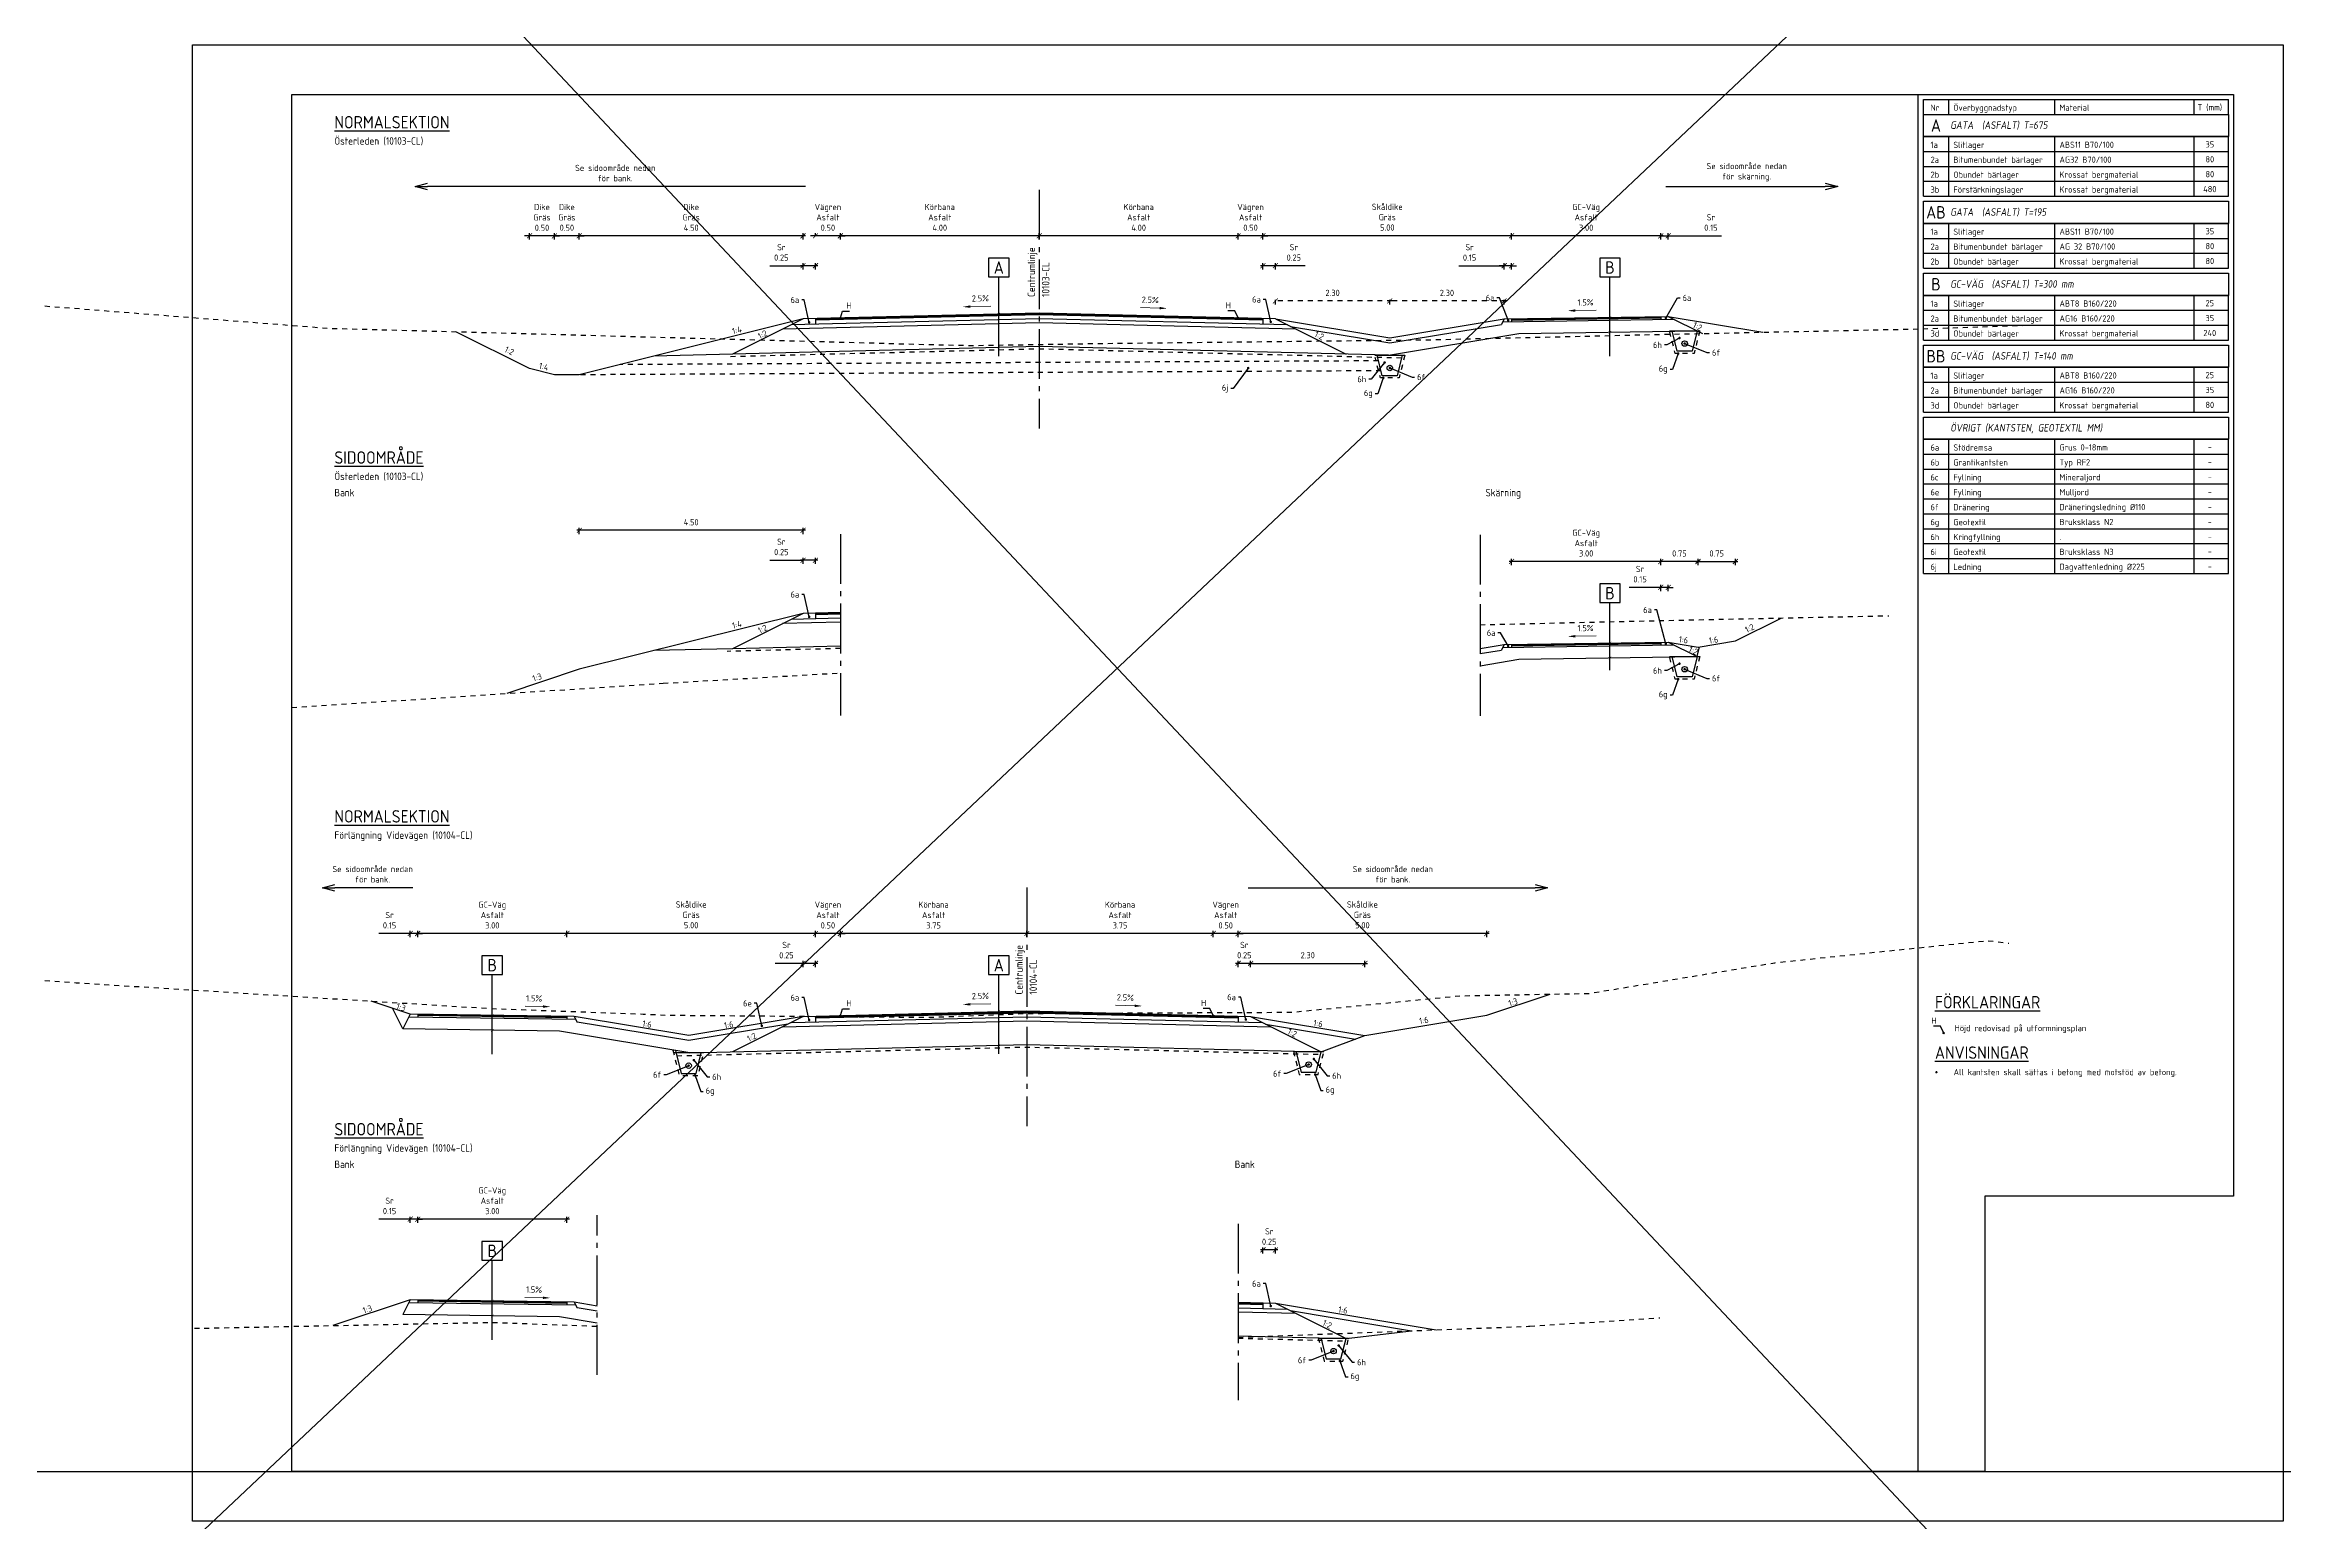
# Model space of a CAD drawing. Header units: metres. Extents: x -15 to 360, y -10 to 97.
# Drawn here: x -4.97 to 40.05, y -1 to 28.7 of the extents above; entities that cross this region are included whole.
import ezdxf
from ezdxf.enums import TextEntityAlignment as Align

# ---------------------------------------------------------------- set-up
doc = ezdxf.new("R2010")
doc.units = ezdxf.units.M
doc.header["$LTSCALE"] = 0.05
doc.header["$MEASUREMENT"] = 0
for name, pattern in [('AA_DASHED_1', [2, 1, -1]), ('CENTRUMLINJE', [27, 20, -3, 1, -3]), ('DASHED_2', [3, 2, -1])]:
    doc.linetypes.add(name, pattern=pattern)
doc.layers.get('0').update_dxf_attribs({"linetype": 'CONTINUOUS'})
doc.layers.get('DEFPOINTS').update_dxf_attribs({"color": 5, "linetype": 'CONTINUOUS'})
for name, color, linetype in [('04_geotextil', 1, 'DASHED_2'), ('04_mått', 4, 'CONTINUOUS'), ('04_topp', 7, 'CONTINUOUS'), ('04_txt', 1, 'CONTINUOUS'), ('04_öb', 4, 'CONTINUOUS'), ('04_öb-typ', 1, 'CONTINUOUS'), ('04_överyta', 3, 'CONTINUOUS'), ('51_ledn-D', 4, 'AA_DASHED_1'), ('M-372A', 9, 'DASHED_2'), ('M-373', 4, 'CONTINUOUS'), ('M-378B', 7, 'CENTRUMLINJE')]:
    doc.layers.add(name, color=color, linetype=linetype)
doc.styles.add('ISO', font='iso.shx')
doc.dimstyles.new('Anmärkning$7', dxfattribs={"dimtxt": 2.5, "dimasz": 1, "dimexe": 2, "dimexo": 5, "dimgap": -1, "dimtad": 0, "dimtoh": 1, "dimzin": 0, "dimdsep": 46, "dimtxsty": 'ISO', "dimcen": 1.5, "dimazin": 0, "dimtfac": 1, "dimtix": 1, "dimtmove": 0, "dimatfit": 3, "dimldrblk": 'DOT', "dimfxl": 2, "dimtolj": 1, "dimtzin": 0, "dimarcsym": 0})
doc.dimstyles.new('BH90$0', dxfattribs={"dimscale": 0.05, "dimtxt": 2.5, "dimasz": 2, "dimexe": 1, "dimexo": 5, "dimgap": 2, "dimtad": 1, "dimzin": 0, "dimdsep": 46, "dimtxsty": 'ISO', "dimblk1": 'ARCHTICK', "dimblk2": 'ARCHTICK', "dimsah": 1, "dimcen": 1.5, "dimdle": 1, "dimadec": 0, "dimazin": 0, "dimtfac": 1, "dimtix": 1, "dimtmove": 0, "dimatfit": 3, "dimfxl": 1.5, "dimfxlon": 1, "dimtolj": 1, "dimtzin": 0, "dimarcsym": 0})
doc.dimstyles.new('BH90$7', dxfattribs={"dimscale": 0.05, "dimtxt": 2.5, "dimasz": 3, "dimexe": 2, "dimexo": 20, "dimgap": 1, "dimtad": 1, "dimzin": 0, "dimdsep": 46, "dimtxsty": 'ISO', "dimblk1": 'OPEN90', "dimblk2": 'OPEN90', "dimsah": 1, "dimcen": 4, "dimdle": 2, "dimadec": 0, "dimazin": 0, "dimtfac": 1, "dimtix": 1, "dimtmove": 0, "dimatfit": 3, "dimfxl": 2, "dimtolj": 1, "dimtzin": 0, "dimarcsym": 0})

msp = doc.modelspace()

# ---------------------------------------------------------------- texts
at = {"layer": '04_mått', "linetype": 'Continuous', "style": 'ISO'}
for s, rotation, p in [('1:4', 14.0362, (8.873, 22.876)), ('1:2', 333.4349, (28.162, 23.02)), ('1:2', 333.4349, (4.265, 22.53)), ('1:2', 26.5651, (9.412, 22.774)), ('1:2', 333.4349, (20.554, 22.837)), ('1:4', 345.9638, (4.959, 22.188)), ('1:4', 14.0362, (8.873, 16.952)), ('1:2', 26.5651, (9.412, 16.85)), ('1:6', 350.5377, (27.886, 16.685)), ('1:6', 9.4623, (28.511, 16.65)), ('1:2', 26.5651, (29.263, 16.866)), ('1:2', 333.4349, (28.077, 16.5)), ('1:3', 18.4349, (4.864, 15.888)), ('1:3', 18.4178, (24.491, 9.353)), ('1:3', 341.5651, (2.088, 9.312)), ('1:6', 350.5377, (7.04, 8.954)), ('1:6', 9.4623, (8.704, 8.909)), ('1:6', 350.5377, (20.537, 8.966)), ('1:6', 9.4623, (22.684, 8.998)), ('1:2', 26.5651, (9.194, 8.64)), ('1:2', 333.4349, (20.01, 8.81)), ('1:3', 18.4349, (1.452, 3.176)), ('1:6', 350.5377, (21.037, 3.203)), ('1:2', 333.4349, (20.713, 2.948))]:
    msp.add_text(s, height=0.125, rotation=rotation, dxfattribs=at).set_placement(p)
at = {"layer": '04_mått', "char_height": 0.125, "style": 'ISO'}
for s, insert, attachment_point in [('\\A1;6a', (10.204, 23.567), 6), ('H', (11.15, 23.391), 7), ('H', (18.889, 23.396), 9), ('\\A1;6a', (19.486, 23.577), 6), ('\\A1;6a', (24.185, 23.608), 6), ('\\A1;6a', (27.971, 23.608), 4), ('6h', (27.553, 22.663), 6), ('6f', (28.561, 22.507), 4), ('6f', (22.631, 22.016), 4), ('6g', (27.669, 22.168), 6), ('6j', (18.832, 21.785), 6), ('6h', (21.607, 21.974), 6), ('6g', (21.739, 21.677), 6), ('\\A1;6a', (10.204, 17.643), 6), ('\\A1;6a', (27.352, 17.33), 6), ('\\A1;6a', (24.207, 16.871), 6), ('6h', (27.553, 16.111), 6), ('6f', (28.561, 15.955), 4), ('6g', (27.669, 15.617), 6), ('6e', (9.251, 9.418), 6), ('\\A1;6a', (10.204, 9.533), 6), ('H', (11.15, 9.357), 7), ('H', (18.389, 9.362), 9), ('\\A1;6a', (18.986, 9.543), 6), ('H', (33.081, 9.008), 9), ('6f', (7.431, 7.982), 6), ('6g', (8.323, 7.643), 4), ('6h', (8.455, 7.94), 4), ('6f', (19.9, 8.004), 6), ('6g', (20.792, 7.665), 4), ('6h', (20.924, 7.962), 4), ('\\A1;6a', (19.486, 3.78), 6), ('6f', (20.4, 2.24), 6), ('6h', (21.424, 2.199), 4), ('6g', (21.292, 1.902), 4)]:
    msp.add_mtext(s, dxfattribs=dict(at, insert=insert, attachment_point=attachment_point))
at = {"layer": '04_txt', "color": 7, "style": 'ISO'}
for s, p in [('%%UNORMALSEKTION', (0.856, 27.017)), ('%%USIDOOMRÅDE', (0.856, 20.272)), ('%%UNORMALSEKTION', (0.856, 13.054)), ('%%uFÖRKLARINGAR', (33.046, 9.315)), ('%%uANVISNINGAR', (33.046, 8.302)), ('%%USIDOOMRÅDE', (0.856, 6.761))]:
    msp.add_text(s, height=0.25, dxfattribs=at).set_placement(p)
for s, p in [('A', (33.066, 27.076)), ('AB', (33.066, 25.329)), ('B', (33.066, 23.882)), ('BB', (33.066, 22.435))]:
    msp.add_text(s, height=0.25, dxfattribs=at).set_placement(p, align=Align.MIDDLE_CENTER)
at = {"layer": '04_txt', "color": 3, "style": 'ISO', "oblique": 9}
for s, p in [('GATA  (ASFALT) T=675', (33.354, 27.008)), ('GATA  (ASFALT) T=195', (33.354, 25.261)), ('GC-VÄG  (ASFALT) T=300 mm', (33.354, 23.814)), ('GC-VÄG  (ASFALT) T=140 mm', (33.354, 22.367)), ('ÖVRIGT (KANTSTEN, GEOTEXTIL MM)', (33.354, 20.92))]:
    msp.add_text(s, height=0.15, dxfattribs=at).set_placement(p)
at = {"layer": '04_txt', "color": 3, "style": 'ISO'}
for s, p in [('Österleden (10103-CL)', (0.856, 26.69)), ('Österleden (10103-CL)', (0.856, 19.944)), ('Bank', (0.856, 19.616)), ('Skärning', (24.005, 19.616)), ('Förlängning Videvägen (10104-CL)', (0.856, 12.726)), ('Förlängning Videvägen (10104-CL)', (0.856, 6.433)), ('Bank', (0.856, 6.105)), ('Bank', (18.963, 6.105))]:
    msp.add_text(s, height=0.15, dxfattribs=at).set_placement(p)
at = {"layer": '04_txt', "style": 'ISO'}
for s, p in [('Centrumlinje', (14.949, 23.627)), ('10103-CL', (15.235, 23.627)), ('Centrumlinje', (14.699, 9.594)), ('10104-CL', (14.985, 9.594))]:
    msp.add_text(s, height=0.15, rotation=90, dxfattribs=at).set_placement(p)
msp.add_text('Höjd redovisad på utformningsplan', height=0.125, dxfattribs=at).set_placement((33.44, 8.857))
at = {"layer": '04_txt', "insert": (33.046, 8.097), "char_height": 0.125, "width": 4.55135, "attachment_point": 1, "style": 'ISO'}
msp.add_mtext('\\pi-0.375,l0.375,t0.375;{\\fSymbol|b0|i0|c2|p18;·^I}All kantsten skall sättas i betong med motstöd av betong.', dxfattribs=at)

# ---------------------------------------------------------------- blocks, each defined once
blk = doc.blocks.new('*U66')
at = {"linetype": 'ByBlock'}
for p, q in [((0, -6), (122.67, -6)), ((9.99, 0), (9.99, -6)), ((52.67, 0), (52.67, -6)), ((108.67, 0), (108.67, -6))]:
    blk.add_line(p, q, dxfattribs=at)
at = {"flags": 128}
for points in [[(0, -6), (0, 0)], [(0, 0), (122.67, 0)], [(122.67, -6), (122.67, 0)]]:
    blk.add_lwpolyline(points, dxfattribs=at)
at = {"color": 0, "linetype": 'ByBlock', "style": 'ISO', "flags": 4}
for tag, p in [('NR', (2.8, -4.57)), ('OB-TYP', (11.99, -4.57)), ('MTRL', (54.67, -4.53))]:
    blk.add_attdef(tag, p, '', height=2.5, dxfattribs=at)
blk.add_attdef('TJOCKLEK', text='', height=2.5, dxfattribs=at).set_placement((115.14, -4.38), align=Align.CENTER)
blk = doc.blocks.new('_Open90')
at = {"color": 0, "linetype": 'ByBlock', "lineweight": -2}
for p, q in [((0, 0), (-1, 0)), ((-0.5, 0.5), (0, 0)), ((0, 0), (-0.5, -0.5))]:
    blk.add_line(p, q, dxfattribs=at)
blk = doc.blocks.new('_ARCHTICK')
at = {"color": 0, "linetype": 'ByBlock', "const_width": 0.15}
blk.add_lwpolyline([(-0.5, -0.5), (0.5, 0.5)], dxfattribs=at)
blk = doc.blocks.new('*D15')
at = {"layer": '04_mått', "color": 0, "lineweight": -2}
for p, q in [((19.031, 24.857), (18.931, 24.857)), ((19.031, 24.782), (19.031, 24.907)), ((19.531, 24.857), (19.031, 24.857)), ((19.531, 24.782), (19.531, 24.907)), ((19.531, 24.857), (19.631, 24.857))]:
    blk.add_line(p, q, dxfattribs=at)
at = {"layer": 'DEFPOINTS', "color": 0}
for p in [(19.031, 24.857), (19.031, 23.204), (19.531, 23.192)]:
    blk.add_point(p, dxfattribs=at)
at = {"layer": '04_mått', "color": 0, "lineweight": -2, "xscale": 0.1, "yscale": 0.1, "zscale": 0.1}
blk.add_blockref('_ARCHTICK', (19.031, 24.857), dxfattribs=at)
at = {"layer": '04_mått', "color": 0, "lineweight": -2, "xscale": 0.1, "yscale": 0.1, "zscale": 0.1, "rotation": 180}
blk.add_blockref('_ARCHTICK', (19.531, 24.857), dxfattribs=at)
at = {"layer": '04_mått', "color": 0, "insert": (19.281, 25.228), "char_height": 0.125, "attachment_point": 5, "style": 'ISO'}
blk.add_mtext('\\A1;Vägren\\PAsfalt\\P0.50', dxfattribs=at)
blk = doc.blocks.new('*D16')
at = {"layer": '04_mått', "color": 0, "lineweight": -2}
for p, q in [((19.081, 24.857), (14.981, 24.857)), ((15.031, 24.782), (15.031, 24.907)), ((19.031, 24.782), (19.031, 24.907))]:
    blk.add_line(p, q, dxfattribs=at)
at = {"layer": 'DEFPOINTS', "color": 0}
for p in [(15.031, 24.857), (15.031, 23.304), (19.031, 23.204)]:
    blk.add_point(p, dxfattribs=at)
at = {"layer": '04_mått', "color": 0, "lineweight": -2, "xscale": 0.1, "yscale": 0.1, "zscale": 0.1, "rotation": 180}
blk.add_blockref('_ARCHTICK', (15.031, 24.857), dxfattribs=at)
at = {"layer": '04_mått', "color": 0, "lineweight": -2, "xscale": 0.1, "yscale": 0.1, "zscale": 0.1}
blk.add_blockref('_ARCHTICK', (19.031, 24.857), dxfattribs=at)
at = {"layer": '04_mått', "color": 0, "insert": (17.031, 25.228), "char_height": 0.125, "attachment_point": 5, "style": 'ISO'}
blk.add_mtext('\\A1;Körbana\\PAsfalt\\P4.00', dxfattribs=at)
blk = doc.blocks.new('*D17')
at = {"layer": '04_mått', "color": 0, "lineweight": -2}
for p, q in [((15.081, 24.857), (10.981, 24.857)), ((11.031, 24.782), (11.031, 24.907)), ((15.031, 24.782), (15.031, 24.907))]:
    blk.add_line(p, q, dxfattribs=at)
at = {"layer": 'DEFPOINTS', "color": 0}
for p in [(11.031, 24.857), (11.031, 23.204), (15.031, 23.304)]:
    blk.add_point(p, dxfattribs=at)
at = {"layer": '04_mått', "color": 0, "lineweight": -2, "xscale": 0.1, "yscale": 0.1, "zscale": 0.1, "rotation": 180}
blk.add_blockref('_ARCHTICK', (11.031, 24.857), dxfattribs=at)
at = {"layer": '04_mått', "color": 0, "lineweight": -2, "xscale": 0.1, "yscale": 0.1, "zscale": 0.1}
blk.add_blockref('_ARCHTICK', (15.031, 24.857), dxfattribs=at)
at = {"layer": '04_mått', "color": 0, "insert": (13.031, 25.228), "char_height": 0.125, "attachment_point": 5, "style": 'ISO'}
blk.add_mtext('\\A1;Körbana\\PAsfalt\\P4.00', dxfattribs=at)
blk = doc.blocks.new('*D18')
at = {"layer": '04_mått', "color": 0, "lineweight": -2}
for p, q in [((10.531, 24.857), (10.431, 24.857)), ((10.531, 24.873), (10.531, 24.907)), ((11.031, 24.857), (10.531, 24.857)), ((11.031, 24.782), (11.031, 24.907)), ((11.031, 24.857), (11.131, 24.857))]:
    blk.add_line(p, q, dxfattribs=at)
at = {"layer": 'DEFPOINTS', "color": 0}
for p in [(10.531, 24.857), (10.531, 23.192, 6.1), (11.031, 23.204)]:
    blk.add_point(p, dxfattribs=at)
at = {"layer": '04_mått', "color": 0, "lineweight": -2, "xscale": 0.1, "yscale": 0.1, "zscale": 0.1}
blk.add_blockref('_ARCHTICK', (10.531, 24.857), dxfattribs=at)
at = {"layer": '04_mått', "color": 0, "lineweight": -2, "xscale": 0.1, "yscale": 0.1, "zscale": 0.1, "rotation": 180}
blk.add_blockref('_ARCHTICK', (11.031, 24.857), dxfattribs=at)
at = {"layer": '04_mått', "color": 0, "insert": (10.781, 25.228), "char_height": 0.125, "attachment_point": 5, "style": 'ISO'}
blk.add_mtext('\\A1;Vägren\\PAsfalt\\P0.50', dxfattribs=at)
blk = doc.blocks.new('*D19')
at = {"layer": '04_mått', "color": 0, "lineweight": -2}
for p, q in [((10.331, 24.857), (5.731, 24.857)), ((5.781, 24.782), (5.781, 24.907)), ((10.281, 24.782), (10.281, 24.907))]:
    blk.add_line(p, q, dxfattribs=at)
at = {"layer": 'DEFPOINTS', "color": 0}
for p in [(5.781, 24.857), (10.281, 23.186), (5.781, 22.061)]:
    blk.add_point(p, dxfattribs=at)
at = {"layer": '04_mått', "color": 0, "lineweight": -2, "xscale": 0.1, "yscale": 0.1, "zscale": 0.1, "rotation": 180}
blk.add_blockref('_ARCHTICK', (5.781, 24.857), dxfattribs=at)
at = {"layer": '04_mått', "color": 0, "lineweight": -2, "xscale": 0.1, "yscale": 0.1, "zscale": 0.1}
blk.add_blockref('_ARCHTICK', (10.281, 24.857), dxfattribs=at)
at = {"layer": '04_mått', "color": 0, "insert": (8.031, 25.228), "char_height": 0.125, "attachment_point": 5, "style": 'ISO'}
blk.add_mtext('\\A1;Dike\\PGräs\\P4.50', dxfattribs=at)
blk = doc.blocks.new('_H-NSEK')
at = {"color": 0, "linetype": 'ByBlock'}
blk.add_lwpolyline([(0.207, 0.187), (-0.207, 0.187), (-0.207, -0.187), (0.207, -0.187)], close=True, dxfattribs=at)
at = {"color": 0, "linetype": 'ByBlock', "style": 'ISO'}
blk.add_attdef('N', text='', height=0.25, rotation=180, dxfattribs=at).set_placement((0, 0), align=Align.MIDDLE_CENTER)
blk = doc.blocks.new('*D20')
at = {"layer": '04_mått', "color": 0, "lineweight": 5}
blk.add_line((17.452, 23.402), (17.066, 23.412), dxfattribs=at)
at = {"layer": '04_mått', "color": 0}
blk.add_solid([(17.452, 23.427), (17.451, 23.377), (17.602, 23.398)], dxfattribs=at)
at = {"layer": 'DEFPOINTS', "color": 0}
for p in [(17.066, 23.412), (17.062, 23.254), (17.598, 23.24)]:
    blk.add_point(p, dxfattribs=at)
at = {"layer": '04_mått', "color": 0, "insert": (17.263, 23.569), "char_height": 0.125, "attachment_point": 5, "rotation": 358.5679, "style": 'ISO'}
blk.add_mtext('\\A1;2.5%', dxfattribs=at)
blk = doc.blocks.new('_None')
blk = doc.blocks.new('*D21')
at = {"layer": '04_mått', "color": 0, "lineweight": 5}
blk.add_line((13.645, 23.432), (14.057, 23.442), dxfattribs=at)
at = {"layer": '04_mått', "color": 0}
blk.add_solid([(13.645, 23.457), (13.646, 23.407), (13.495, 23.428)], dxfattribs=at)
at = {"layer": 'DEFPOINTS', "color": 0}
for p in [(14.057, 23.442), (13.499, 23.266), (14.061, 23.28)]:
    blk.add_point(p, dxfattribs=at)
at = {"layer": '04_mått', "color": 0, "insert": (13.847, 23.6), "char_height": 0.125, "attachment_point": 5, "rotation": 1.4321, "style": 'ISO'}
blk.add_mtext('\\A1;2.5%', dxfattribs=at)
blk = doc.blocks.new('*D22')
at = {"layer": '04_mått', "color": 0, "lineweight": -2}
for p, q in [((24.581, 24.857), (19.481, 24.857)), ((19.531, 24.782), (19.531, 24.907)), ((24.531, 24.782), (24.531, 24.907))]:
    blk.add_line(p, q, dxfattribs=at)
at = {"layer": 'DEFPOINTS', "color": 0}
for p in [(19.531, 24.857), (19.531, 23.192), (24.531, 23.188)]:
    blk.add_point(p, dxfattribs=at)
at = {"layer": '04_mått', "color": 0, "lineweight": -2, "xscale": 0.1, "yscale": 0.1, "zscale": 0.1, "rotation": 180}
blk.add_blockref('_ARCHTICK', (19.531, 24.857), dxfattribs=at)
at = {"layer": '04_mått', "color": 0, "lineweight": -2, "xscale": 0.1, "yscale": 0.1, "zscale": 0.1}
blk.add_blockref('_ARCHTICK', (24.531, 24.857), dxfattribs=at)
at = {"layer": '04_mått', "color": 0, "insert": (22.031, 25.232), "char_height": 0.125, "attachment_point": 5, "style": 'ISO'}
blk.add_mtext('\\A1;Skåldike\\PGräs\\P5.00', dxfattribs=at)
blk = doc.blocks.new('*D23')
at = {"layer": '04_mått', "color": 0, "lineweight": -2}
for p, q in [((9.615, 24.256), (10.281, 24.256)), ((10.581, 24.256), (10.231, 24.256)), ((10.281, 24.181), (10.281, 24.306)), ((10.531, 24.181), (10.531, 24.306))]:
    blk.add_line(p, q, dxfattribs=at)
at = {"layer": 'DEFPOINTS', "color": 0}
for p in [(10.281, 24.256), (10.281, 23.186), (10.531, 23.192)]:
    blk.add_point(p, dxfattribs=at)
at = {"layer": '04_mått', "color": 0, "lineweight": -2, "xscale": 0.1, "yscale": 0.1, "zscale": 0.1, "rotation": 180}
blk.add_blockref('_ARCHTICK', (10.281, 24.256), dxfattribs=at)
at = {"layer": '04_mått', "color": 0, "lineweight": -2, "xscale": 0.1, "yscale": 0.1, "zscale": 0.1}
blk.add_blockref('_ARCHTICK', (10.531, 24.256), dxfattribs=at)
at = {"layer": '04_mått', "color": 0, "insert": (9.844, 24.523), "char_height": 0.125, "attachment_point": 5, "style": 'ISO'}
blk.add_mtext('\\A1;Sr\\P0.25', dxfattribs=at)
blk = doc.blocks.new('*D24')
at = {"layer": '04_mått', "color": 0, "lineweight": -2}
for p, q in [((5.281, 24.857), (5.181, 24.857)), ((5.281, 24.782), (5.281, 24.907)), ((5.781, 24.857), (5.281, 24.857)), ((5.781, 24.782), (5.781, 24.907)), ((5.781, 24.857), (5.881, 24.857))]:
    blk.add_line(p, q, dxfattribs=at)
at = {"layer": 'DEFPOINTS', "color": 0}
for p in [(5.281, 24.857), (5.281, 22.061), (5.781, 22.061)]:
    blk.add_point(p, dxfattribs=at)
at = {"layer": '04_mått', "color": 0, "lineweight": -2, "xscale": 0.1, "yscale": 0.1, "zscale": 0.1}
blk.add_blockref('_ARCHTICK', (5.281, 24.857), dxfattribs=at)
at = {"layer": '04_mått', "color": 0, "lineweight": -2, "xscale": 0.1, "yscale": 0.1, "zscale": 0.1, "rotation": 180}
blk.add_blockref('_ARCHTICK', (5.781, 24.857), dxfattribs=at)
at = {"layer": '04_mått', "color": 0, "insert": (5.531, 25.228), "char_height": 0.125, "attachment_point": 5, "style": 'ISO'}
blk.add_mtext('\\A1;Dike\\PGräs\\P0.50', dxfattribs=at)
blk = doc.blocks.new('*D25')
at = {"layer": '04_mått', "color": 0, "lineweight": -2}
for p, q in [((27.581, 24.857), (24.481, 24.857)), ((24.531, 24.782), (24.531, 24.907)), ((27.531, 24.782), (27.531, 24.907))]:
    blk.add_line(p, q, dxfattribs=at)
at = {"layer": 'DEFPOINTS', "color": 0}
for p in [(24.531, 24.857), (24.531, 23.188), (27.531, 23.233)]:
    blk.add_point(p, dxfattribs=at)
at = {"layer": '04_mått', "color": 0, "lineweight": -2, "xscale": 0.1, "yscale": 0.1, "zscale": 0.1, "rotation": 180}
blk.add_blockref('_ARCHTICK', (24.531, 24.857), dxfattribs=at)
at = {"layer": '04_mått', "color": 0, "lineweight": -2, "xscale": 0.1, "yscale": 0.1, "zscale": 0.1}
blk.add_blockref('_ARCHTICK', (27.531, 24.857), dxfattribs=at)
at = {"layer": '04_mått', "color": 0, "insert": (26.031, 25.228), "char_height": 0.125, "attachment_point": 5, "style": 'ISO'}
blk.add_mtext('\\A1;GC-Väg\\PAsfalt\\P3.00', dxfattribs=at)
blk = doc.blocks.new('*D26')
at = {"layer": '04_mått', "color": 0, "lineweight": -2}
for p, q in [((27.531, 24.857), (27.431, 24.857)), ((27.531, 24.782), (27.531, 24.907)), ((27.531, 24.857), (27.681, 24.857)), ((27.681, 24.782), (27.681, 24.907)), ((27.681, 24.857), (28.755, 24.857))]:
    blk.add_line(p, q, dxfattribs=at)
at = {"layer": 'DEFPOINTS', "color": 0}
for p in [(27.531, 24.857), (27.531, 23.233), (27.681, 23.235)]:
    blk.add_point(p, dxfattribs=at)
at = {"layer": '04_mått', "color": 0, "lineweight": -2, "xscale": 0.1, "yscale": 0.1, "zscale": 0.1}
blk.add_blockref('_ARCHTICK', (27.531, 24.857), dxfattribs=at)
at = {"layer": '04_mått', "color": 0, "lineweight": -2, "xscale": 0.1, "yscale": 0.1, "zscale": 0.1, "rotation": 180}
blk.add_blockref('_ARCHTICK', (27.681, 24.857), dxfattribs=at)
at = {"layer": '04_mått', "color": 0, "insert": (28.539, 25.124), "char_height": 0.125, "attachment_point": 5, "style": 'ISO'}
blk.add_mtext('\\A1;Sr\\P0.15', dxfattribs=at)
blk = doc.blocks.new('*D27')
at = {"layer": '04_mått', "color": 0, "lineweight": -2}
for p, q in [((19.831, 24.256), (19.481, 24.256)), ((19.531, 24.181), (19.531, 24.306)), ((19.781, 24.181), (19.781, 24.306)), ((20.381, 24.256), (19.781, 24.256))]:
    blk.add_line(p, q, dxfattribs=at)
at = {"layer": 'DEFPOINTS', "color": 0}
for p in [(19.531, 24.256), (19.531, 23.192), (19.781, 23.186)]:
    blk.add_point(p, dxfattribs=at)
at = {"layer": '04_mått', "color": 0, "lineweight": -2, "xscale": 0.1, "yscale": 0.1, "zscale": 0.1, "rotation": 180}
blk.add_blockref('_ARCHTICK', (19.531, 24.256), dxfattribs=at)
at = {"layer": '04_mått', "color": 0, "lineweight": -2, "xscale": 0.1, "yscale": 0.1, "zscale": 0.1}
blk.add_blockref('_ARCHTICK', (19.781, 24.256), dxfattribs=at)
at = {"layer": '04_mått', "color": 0, "insert": (20.151, 24.523), "char_height": 0.125, "attachment_point": 5, "style": 'ISO'}
blk.add_mtext('\\A1;Sr\\P0.25', dxfattribs=at)
blk = doc.blocks.new('*D28')
at = {"layer": '04_mått', "color": 0, "lineweight": 5}
blk.add_line((25.812, 23.353), (26.229, 23.359), dxfattribs=at)
at = {"layer": '04_mått', "color": 0}
blk.add_solid([(25.812, 23.378), (25.812, 23.328), (25.662, 23.35)], dxfattribs=at)
at = {"layer": 'DEFPOINTS', "color": 0}
for p in [(25.664, 23.205), (26.229, 23.359), (26.232, 23.213)]:
    blk.add_point(p, dxfattribs=at)
at = {"layer": '04_mått', "color": 0, "insert": (26.018, 23.518), "char_height": 0.125, "attachment_point": 5, "rotation": 0.8594, "style": 'ISO'}
blk.add_mtext('\\A1;1.5%', dxfattribs=at)
blk = doc.blocks.new('*D29')
at = {"layer": '04_mått', "color": 0, "lineweight": -2}
for p, q in [((23.47, 24.256), (24.381, 24.256)), ((24.381, 24.256), (24.281, 24.256)), ((24.381, 24.181), (24.381, 24.306)), ((24.531, 24.256), (24.381, 24.256)), ((24.531, 24.256), (24.381, 24.256)), ((24.531, 24.181), (24.531, 24.306)), ((24.531, 24.256), (24.631, 24.256))]:
    blk.add_line(p, q, dxfattribs=at)
at = {"layer": 'DEFPOINTS', "color": 0}
for p in [(24.381, 24.256), (24.381, 23.186), (24.531, 23.186)]:
    blk.add_point(p, dxfattribs=at)
at = {"layer": '04_mått', "color": 0, "lineweight": -2, "xscale": 0.1, "yscale": 0.1, "zscale": 0.1}
blk.add_blockref('_ARCHTICK', (24.381, 24.256), dxfattribs=at)
at = {"layer": '04_mått', "color": 0, "lineweight": -2, "xscale": 0.1, "yscale": 0.1, "zscale": 0.1, "rotation": 180}
blk.add_blockref('_ARCHTICK', (24.531, 24.256), dxfattribs=at)
at = {"layer": '04_mått', "color": 0, "insert": (23.686, 24.523), "char_height": 0.125, "attachment_point": 5, "style": 'ISO'}
blk.add_mtext('\\A1;Sr\\P0.15', dxfattribs=at)
blk = doc.blocks.new('_Dot')
at = {"color": 0, "linetype": 'ByBlock', "lineweight": -2}
blk.add_line((-0.5, 0), (-1, 0), dxfattribs=at)
at = {"color": 0, "linetype": 'ByBlock', "const_width": 0.5}
blk.add_lwpolyline([(-0.25, 0, 1), (0.25, 0, 1)], format="xyb", close=True, dxfattribs=at)
blk = doc.blocks.new('*D30')
at = {"layer": '04_mått', "color": 0, "lineweight": -2}
for p, q in [((4.781, 24.857), (4.681, 24.857)), ((4.781, 24.782), (4.781, 24.907)), ((5.281, 24.857), (4.781, 24.857)), ((5.281, 24.782), (5.281, 24.907)), ((5.281, 24.857), (5.381, 24.857))]:
    blk.add_line(p, q, dxfattribs=at)
at = {"layer": 'DEFPOINTS', "color": 0}
for p in [(4.781, 24.857), (4.781, 22.186), (5.281, 22.061)]:
    blk.add_point(p, dxfattribs=at)
at = {"layer": '04_mått', "color": 0, "lineweight": -2, "xscale": 0.1, "yscale": 0.1, "zscale": 0.1}
blk.add_blockref('_ARCHTICK', (4.781, 24.857), dxfattribs=at)
at = {"layer": '04_mått', "color": 0, "lineweight": -2, "xscale": 0.1, "yscale": 0.1, "zscale": 0.1, "rotation": 180}
blk.add_blockref('_ARCHTICK', (5.281, 24.857), dxfattribs=at)
at = {"layer": '04_mått', "color": 0, "insert": (5.031, 25.228), "char_height": 0.125, "attachment_point": 5, "style": 'ISO'}
blk.add_mtext('\\A1;Dike\\PGräs\\P0.50', dxfattribs=at)
blk = doc.blocks.new('*D31')
at = {"layer": '51_ledn-D', "color": 0, "lineweight": -2}
for p, q in [((22.131, 23.547), (19.731, 23.547)), ((19.781, 23.472), (19.781, 23.597)), ((22.081, 23.472), (22.081, 23.597))]:
    blk.add_line(p, q, dxfattribs=at)
at = {"layer": 'DEFPOINTS', "color": 0}
for p in [(19.781, 23.547), (19.781, 23.186), (22.081, 22.802)]:
    blk.add_point(p, dxfattribs=at)
at = {"layer": '51_ledn-D', "color": 0, "lineweight": -2, "xscale": 0.1, "yscale": 0.1, "zscale": 0.1, "rotation": 180}
blk.add_blockref('_ARCHTICK', (19.781, 23.547), dxfattribs=at)
at = {"layer": '51_ledn-D', "color": 0, "lineweight": -2, "xscale": 0.1, "yscale": 0.1, "zscale": 0.1}
blk.add_blockref('_ARCHTICK', (22.081, 23.547), dxfattribs=at)
at = {"layer": '51_ledn-D', "color": 0, "insert": (20.931, 23.709), "char_height": 0.125, "attachment_point": 5, "style": 'ISO'}
blk.add_mtext('\\A1;2.30', dxfattribs=at)
blk = doc.blocks.new('*D32')
at = {"layer": '51_ledn-D', "color": 0, "lineweight": -2}
for p, q in [((24.431, 23.547), (22.031, 23.547)), ((22.081, 23.472), (22.081, 23.597)), ((24.381, 23.472), (24.381, 23.597))]:
    blk.add_line(p, q, dxfattribs=at)
at = {"layer": 'DEFPOINTS', "color": 0}
for p in [(22.081, 23.547), (24.381, 23.186), (22.081, 22.802)]:
    blk.add_point(p, dxfattribs=at)
at = {"layer": '51_ledn-D', "color": 0, "lineweight": -2, "xscale": 0.1, "yscale": 0.1, "zscale": 0.1, "rotation": 180}
blk.add_blockref('_ARCHTICK', (22.081, 23.547), dxfattribs=at)
at = {"layer": '51_ledn-D', "color": 0, "lineweight": -2, "xscale": 0.1, "yscale": 0.1, "zscale": 0.1}
blk.add_blockref('_ARCHTICK', (24.381, 23.547), dxfattribs=at)
at = {"layer": '51_ledn-D', "color": 0, "insert": (23.231, 23.709), "char_height": 0.125, "attachment_point": 5, "style": 'ISO'}
blk.add_mtext('\\A1;2.30', dxfattribs=at)
blk = doc.blocks.new('*D33')
at = {"layer": '04_mått', "color": 0, "lineweight": -2}
for p, q in [((18.531, 10.823), (18.431, 10.823)), ((18.531, 10.748), (18.531, 10.873)), ((19.031, 10.823), (18.531, 10.823)), ((19.031, 10.748), (19.031, 10.873)), ((19.031, 10.823), (19.131, 10.823))]:
    blk.add_line(p, q, dxfattribs=at)
at = {"layer": 'DEFPOINTS', "color": 0}
for p in [(18.531, 10.823), (18.531, 9.17), (19.031, 9.158)]:
    blk.add_point(p, dxfattribs=at)
at = {"layer": '04_mått', "color": 0, "lineweight": -2, "xscale": 0.1, "yscale": 0.1, "zscale": 0.1}
blk.add_blockref('_ARCHTICK', (18.531, 10.823), dxfattribs=at)
at = {"layer": '04_mått', "color": 0, "lineweight": -2, "xscale": 0.1, "yscale": 0.1, "zscale": 0.1, "rotation": 180}
blk.add_blockref('_ARCHTICK', (19.031, 10.823), dxfattribs=at)
at = {"layer": '04_mått', "color": 0, "insert": (18.781, 11.194), "char_height": 0.125, "attachment_point": 5, "style": 'ISO'}
blk.add_mtext('\\A1;Vägren\\PAsfalt\\P0.50', dxfattribs=at)
blk = doc.blocks.new('*D34')
at = {"layer": '04_mått', "color": 0, "lineweight": -2}
for p, q in [((18.581, 10.823), (14.731, 10.823)), ((14.781, 10.748), (14.781, 10.873)), ((18.531, 10.748), (18.531, 10.873))]:
    blk.add_line(p, q, dxfattribs=at)
at = {"layer": 'DEFPOINTS', "color": 0}
for p in [(14.781, 10.823), (14.781, 9.264), (18.531, 9.17)]:
    blk.add_point(p, dxfattribs=at)
at = {"layer": '04_mått', "color": 0, "lineweight": -2, "xscale": 0.1, "yscale": 0.1, "zscale": 0.1, "rotation": 180}
blk.add_blockref('_ARCHTICK', (14.781, 10.823), dxfattribs=at)
at = {"layer": '04_mått', "color": 0, "lineweight": -2, "xscale": 0.1, "yscale": 0.1, "zscale": 0.1}
blk.add_blockref('_ARCHTICK', (18.531, 10.823), dxfattribs=at)
at = {"layer": '04_mått', "color": 0, "insert": (16.656, 11.194), "char_height": 0.125, "attachment_point": 5, "style": 'ISO'}
blk.add_mtext('\\A1;Körbana\\PAsfalt\\P3.75', dxfattribs=at)
blk = doc.blocks.new('*D35')
at = {"layer": '04_mått', "color": 0, "lineweight": -2}
for p, q in [((14.831, 10.823), (10.981, 10.823)), ((11.031, 10.748), (11.031, 10.873)), ((14.781, 10.748), (14.781, 10.873))]:
    blk.add_line(p, q, dxfattribs=at)
at = {"layer": 'DEFPOINTS', "color": 0}
for p in [(11.031, 10.823), (11.031, 9.17), (14.781, 9.264)]:
    blk.add_point(p, dxfattribs=at)
at = {"layer": '04_mått', "color": 0, "lineweight": -2, "xscale": 0.1, "yscale": 0.1, "zscale": 0.1, "rotation": 180}
blk.add_blockref('_ARCHTICK', (11.031, 10.823), dxfattribs=at)
at = {"layer": '04_mått', "color": 0, "lineweight": -2, "xscale": 0.1, "yscale": 0.1, "zscale": 0.1}
blk.add_blockref('_ARCHTICK', (14.781, 10.823), dxfattribs=at)
at = {"layer": '04_mått', "color": 0, "insert": (12.906, 11.194), "char_height": 0.125, "attachment_point": 5, "style": 'ISO'}
blk.add_mtext('\\A1;Körbana\\PAsfalt\\P3.75', dxfattribs=at)
blk = doc.blocks.new('*D36')
at = {"layer": '04_mått', "color": 0, "lineweight": -2}
for p, q in [((10.531, 10.823), (10.431, 10.823)), ((10.531, 10.839), (10.531, 10.873)), ((11.031, 10.823), (10.531, 10.823)), ((11.031, 10.748), (11.031, 10.873)), ((11.031, 10.823), (11.131, 10.823))]:
    blk.add_line(p, q, dxfattribs=at)
at = {"layer": 'DEFPOINTS', "color": 0}
for p in [(10.531, 10.823), (10.531, 9.158, 6.1), (11.031, 9.17)]:
    blk.add_point(p, dxfattribs=at)
at = {"layer": '04_mått', "color": 0, "lineweight": -2, "xscale": 0.1, "yscale": 0.1, "zscale": 0.1}
blk.add_blockref('_ARCHTICK', (10.531, 10.823), dxfattribs=at)
at = {"layer": '04_mått', "color": 0, "lineweight": -2, "xscale": 0.1, "yscale": 0.1, "zscale": 0.1, "rotation": 180}
blk.add_blockref('_ARCHTICK', (11.031, 10.823), dxfattribs=at)
at = {"layer": '04_mått', "color": 0, "insert": (10.781, 11.194), "char_height": 0.125, "attachment_point": 5, "style": 'ISO'}
blk.add_mtext('\\A1;Vägren\\PAsfalt\\P0.50', dxfattribs=at)
blk = doc.blocks.new('*D37')
at = {"layer": '04_mått', "color": 0, "lineweight": 5}
blk.add_line((16.952, 9.368), (16.566, 9.378), dxfattribs=at)
at = {"layer": '04_mått', "color": 0}
blk.add_solid([(16.952, 9.393), (16.951, 9.343), (17.102, 9.364)], dxfattribs=at)
at = {"layer": 'DEFPOINTS', "color": 0}
for p in [(16.562, 9.22), (16.566, 9.378), (17.098, 9.206)]:
    blk.add_point(p, dxfattribs=at)
at = {"layer": '04_mått', "color": 0, "insert": (16.763, 9.535), "char_height": 0.125, "attachment_point": 5, "rotation": 358.5679, "style": 'ISO'}
blk.add_mtext('\\A1;2.5%', dxfattribs=at)
blk = doc.blocks.new('*D38')
at = {"layer": '04_mått', "color": 0, "lineweight": 5}
blk.add_line((13.645, 9.398), (14.057, 9.408), dxfattribs=at)
at = {"layer": '04_mått', "color": 0}
blk.add_solid([(13.645, 9.423), (13.646, 9.373), (13.495, 9.394)], dxfattribs=at)
at = {"layer": 'DEFPOINTS', "color": 0}
for p in [(13.499, 9.232), (14.057, 9.408), (14.061, 9.246)]:
    blk.add_point(p, dxfattribs=at)
at = {"layer": '04_mått', "color": 0, "insert": (13.847, 9.566), "char_height": 0.125, "attachment_point": 5, "rotation": 1.4321, "style": 'ISO'}
blk.add_mtext('\\A1;2.5%', dxfattribs=at)
blk = doc.blocks.new('*D39')
at = {"layer": '04_mått', "color": 0, "lineweight": -2}
for p, q in [((10.581, 10.823), (5.481, 10.823)), ((5.531, 10.748), (5.531, 10.873)), ((10.531, 10.748), (10.531, 10.873))]:
    blk.add_line(p, q, dxfattribs=at)
at = {"layer": 'DEFPOINTS', "color": 0}
for p in [(5.531, 10.823), (5.531, 9.154), (10.531, 9.158)]:
    blk.add_point(p, dxfattribs=at)
at = {"layer": '04_mått', "color": 0, "lineweight": -2, "xscale": 0.1, "yscale": 0.1, "zscale": 0.1, "rotation": 180}
blk.add_blockref('_ARCHTICK', (5.531, 10.823), dxfattribs=at)
at = {"layer": '04_mått', "color": 0, "lineweight": -2, "xscale": 0.1, "yscale": 0.1, "zscale": 0.1}
blk.add_blockref('_ARCHTICK', (10.531, 10.823), dxfattribs=at)
at = {"layer": '04_mått', "color": 0, "insert": (8.031, 11.198), "char_height": 0.125, "attachment_point": 5, "style": 'ISO'}
blk.add_mtext('\\A1;Skåldike\\PGräs\\P5.00', dxfattribs=at)
blk = doc.blocks.new('*D40')
at = {"layer": '04_mått', "color": 0, "lineweight": -2}
for p, q in [((5.581, 10.823), (2.481, 10.823)), ((2.531, 10.748), (2.531, 10.873)), ((5.531, 10.748), (5.531, 10.873))]:
    blk.add_line(p, q, dxfattribs=at)
at = {"layer": 'DEFPOINTS', "color": 0}
for p in [(2.531, 10.823), (2.531, 9.154), (5.531, 9.154)]:
    blk.add_point(p, dxfattribs=at)
at = {"layer": '04_mått', "color": 0, "lineweight": -2, "xscale": 0.1, "yscale": 0.1, "zscale": 0.1, "rotation": 180}
blk.add_blockref('_ARCHTICK', (2.531, 10.823), dxfattribs=at)
at = {"layer": '04_mått', "color": 0, "lineweight": -2, "xscale": 0.1, "yscale": 0.1, "zscale": 0.1}
blk.add_blockref('_ARCHTICK', (5.531, 10.823), dxfattribs=at)
at = {"layer": '04_mått', "color": 0, "insert": (4.031, 11.194), "char_height": 0.125, "attachment_point": 5, "style": 'ISO'}
blk.add_mtext('\\A1;GC-Väg\\PAsfalt\\P3.00', dxfattribs=at)
blk = doc.blocks.new('*D41')
at = {"layer": '04_öb', "color": 0, "lineweight": -2}
for p, q in [((2.381, 10.823), (1.749, 10.823)), ((2.381, 10.748), (2.381, 10.873)), ((2.531, 10.823), (2.381, 10.823)), ((2.531, 10.748), (2.531, 10.873)), ((2.531, 10.823), (2.631, 10.823))]:
    blk.add_line(p, q, dxfattribs=at)
at = {"layer": 'DEFPOINTS', "color": 0}
for p in [(2.381, 10.823), (2.381, 9.201), (2.531, 9.199)]:
    blk.add_point(p, dxfattribs=at)
at = {"layer": '04_öb', "color": 0, "lineweight": -2, "xscale": 0.1, "yscale": 0.1, "zscale": 0.1}
blk.add_blockref('_ARCHTICK', (2.381, 10.823), dxfattribs=at)
at = {"layer": '04_öb', "color": 0, "lineweight": -2, "xscale": 0.1, "yscale": 0.1, "zscale": 0.1, "rotation": 180}
blk.add_blockref('_ARCHTICK', (2.531, 10.823), dxfattribs=at)
at = {"layer": '04_öb', "color": 0, "insert": (1.965, 11.09), "char_height": 0.125, "attachment_point": 5, "style": 'ISO'}
blk.add_mtext('\\A1;Sr\\P0.15', dxfattribs=at)
blk = doc.blocks.new('*D42')
at = {"layer": '04_öb', "color": 0, "lineweight": -2}
for p, q in [((10.281, 10.222), (9.718, 10.222)), ((10.281, 10.147), (10.281, 10.272)), ((10.581, 10.222), (10.281, 10.222)), ((10.531, 10.147), (10.531, 10.272))]:
    blk.add_line(p, q, dxfattribs=at)
at = {"layer": 'DEFPOINTS', "color": 0}
for p in [(10.281, 10.222), (10.281, 9.152), (10.531, 9.158)]:
    blk.add_point(p, dxfattribs=at)
at = {"layer": '04_öb', "color": 0, "lineweight": -2, "xscale": 0.1, "yscale": 0.1, "zscale": 0.1, "rotation": 180}
blk.add_blockref('_ARCHTICK', (10.281, 10.222), dxfattribs=at)
at = {"layer": '04_öb', "color": 0, "lineweight": -2, "xscale": 0.1, "yscale": 0.1, "zscale": 0.1}
blk.add_blockref('_ARCHTICK', (10.531, 10.222), dxfattribs=at)
at = {"layer": '04_öb', "color": 0, "insert": (9.947, 10.489), "char_height": 0.125, "attachment_point": 5, "style": 'ISO'}
blk.add_mtext('\\A1;Sr\\P0.25', dxfattribs=at)
blk = doc.blocks.new('*D43')
at = {"layer": '04_öb', "color": 0, "lineweight": -2}
for p, q in [((19.331, 10.222), (18.981, 10.222)), ((19.031, 10.147), (19.031, 10.272)), ((19.281, 10.147), (19.281, 10.272))]:
    blk.add_line(p, q, dxfattribs=at)
at = {"layer": 'DEFPOINTS', "color": 0}
for p in [(19.031, 10.222), (19.031, 9.158), (19.281, 9.152)]:
    blk.add_point(p, dxfattribs=at)
at = {"layer": '04_öb', "color": 0, "lineweight": -2, "xscale": 0.1, "yscale": 0.1, "zscale": 0.1, "rotation": 180}
blk.add_blockref('_ARCHTICK', (19.031, 10.222), dxfattribs=at)
at = {"layer": '04_öb', "color": 0, "lineweight": -2, "xscale": 0.1, "yscale": 0.1, "zscale": 0.1}
blk.add_blockref('_ARCHTICK', (19.281, 10.222), dxfattribs=at)
at = {"layer": '04_öb', "color": 0, "insert": (19.156, 10.489), "char_height": 0.125, "attachment_point": 5, "style": 'ISO'}
blk.add_mtext('\\A1;Sr\\P0.25', dxfattribs=at)
blk = doc.blocks.new('*D44')
at = {"layer": '04_mått', "color": 0, "lineweight": 5}
blk.add_line((5.05, 9.353), (4.69, 9.358), dxfattribs=at)
at = {"layer": '04_mått', "color": 0}
blk.add_solid([(5.05, 9.378), (5.05, 9.328), (5.2, 9.35)], dxfattribs=at)
at = {"layer": 'DEFPOINTS', "color": 0}
for p in [(4.688, 9.167), (4.69, 9.358), (5.197, 9.159)]:
    blk.add_point(p, dxfattribs=at)
at = {"layer": '04_mått', "color": 0, "insert": (4.873, 9.518), "char_height": 0.125, "attachment_point": 5, "rotation": 359.1406, "style": 'ISO'}
blk.add_mtext('\\A1;1.5%', dxfattribs=at)
blk = doc.blocks.new('_Open30')
at = {"color": 0, "linetype": 'ByBlock', "lineweight": -2}
for p, q in [((-1, 0.27), (0, 0)), ((0, 0), (-1, -0.27)), ((0, 0), (-1, 0))]:
    blk.add_line(p, q, dxfattribs=at)
blk = doc.blocks.new('*D45')
at = {"layer": '04_mått', "color": 0, "lineweight": -2}
blk.add_line((2.431, 11.744), (0.867, 11.744), dxfattribs=at)
at = {"layer": 'DEFPOINTS', "color": 0}
for p in [(0.617, 11.744), (0.617, 9.173), (2.381, 9.201)]:
    blk.add_point(p, dxfattribs=at)
at = {"layer": '04_mått', "color": 0, "lineweight": -2, "xscale": 0.25, "yscale": 0.25, "zscale": 0.25, "rotation": 180}
blk.add_blockref('_Open30', (0.617, 11.744), dxfattribs=at)
at = {"layer": '04_mått', "color": 0, "insert": (1.624, 12.015), "char_height": 0.125, "attachment_point": 5, "style": 'ISO'}
blk.add_mtext('\\A1;Se sidoområde nedan\\Pför bank.', dxfattribs=at)
blk = doc.blocks.new('*D46')
at = {"layer": '04_mått', "color": 0, "lineweight": -2}
blk.add_line((19.231, 11.744), (25.005, 11.744), dxfattribs=at)
at = {"layer": 'DEFPOINTS', "color": 0}
for p in [(25.255, 11.744), (19.281, 9.152), (25.255, 9.173)]:
    blk.add_point(p, dxfattribs=at)
at = {"layer": '04_mått', "color": 0, "lineweight": -2, "xscale": 0.25, "yscale": 0.25, "zscale": 0.25}
blk.add_blockref('_Open30', (25.255, 11.744), dxfattribs=at)
at = {"layer": '04_mått', "color": 0, "insert": (22.143, 12.015), "char_height": 0.125, "attachment_point": 5, "style": 'ISO'}
blk.add_mtext('\\A1;Se sidoområde nedan\\Pför bank.', dxfattribs=at)
blk = doc.blocks.new('*D47')
at = {"layer": '04_mått', "color": 0, "lineweight": -2}
blk.add_line((10.331, 25.848), (2.728, 25.848), dxfattribs=at)
at = {"layer": 'DEFPOINTS', "color": 0}
for p in [(2.478, 25.848), (2.478, 23.542), (10.281, 23.186)]:
    blk.add_point(p, dxfattribs=at)
at = {"layer": '04_mått', "color": 0, "lineweight": -2, "xscale": 0.25, "yscale": 0.25, "zscale": 0.25, "rotation": 180}
blk.add_blockref('_Open30', (2.478, 25.848), dxfattribs=at)
at = {"layer": '04_mått', "color": 0, "insert": (6.504, 26.119), "char_height": 0.125, "attachment_point": 5, "style": 'ISO'}
blk.add_mtext('\\A1;Se sidoområde nedan\\Pför bank.', dxfattribs=at)
blk = doc.blocks.new('*D48')
at = {"layer": '04_mått', "color": 0, "lineweight": -2}
blk.add_line((27.631, 25.848), (30.839, 25.848), dxfattribs=at)
at = {"layer": 'DEFPOINTS', "color": 0}
for p in [(31.089, 25.848), (31.089, 23.542), (27.681, 23.235)]:
    blk.add_point(p, dxfattribs=at)
at = {"layer": '04_mått', "color": 0, "lineweight": -2, "xscale": 0.25, "yscale": 0.25, "zscale": 0.25}
blk.add_blockref('_Open30', (31.089, 25.848), dxfattribs=at)
at = {"layer": '04_mått', "color": 0, "insert": (29.26, 26.137), "char_height": 0.125, "attachment_point": 5, "style": 'ISO'}
blk.add_mtext('\\A1;Se sidoområde nedan\\Pför skärning.', dxfattribs=at)
blk = doc.blocks.new('*D49')
at = {"layer": '04_mått', "color": 0, "lineweight": -2}
for p, q in [((19.231, 10.222), (21.631, 10.222)), ((19.281, 10.147), (19.281, 10.272)), ((21.581, 10.147), (21.581, 10.272))]:
    blk.add_line(p, q, dxfattribs=at)
at = {"layer": 'DEFPOINTS', "color": 0}
for p in [(21.581, 10.222), (19.281, 9.152), (21.581, 8.768)]:
    blk.add_point(p, dxfattribs=at)
at = {"layer": '04_mått', "color": 0, "lineweight": -2, "xscale": 0.1, "yscale": 0.1, "zscale": 0.1, "rotation": 180}
blk.add_blockref('_ARCHTICK', (19.281, 10.222), dxfattribs=at)
at = {"layer": '04_mått', "color": 0, "lineweight": -2, "xscale": 0.1, "yscale": 0.1, "zscale": 0.1}
blk.add_blockref('_ARCHTICK', (21.581, 10.222), dxfattribs=at)
at = {"layer": '04_mått', "color": 0, "insert": (20.431, 10.385), "char_height": 0.125, "attachment_point": 5, "style": 'ISO'}
blk.add_mtext('\\A1;2.30', dxfattribs=at)
blk = doc.blocks.new('*D50')
at = {"layer": '04_mått', "color": 0, "lineweight": -2}
for p, q in [((24.081, 10.823), (18.981, 10.823)), ((19.031, 10.748), (19.031, 10.873)), ((24.031, 10.748), (24.031, 10.873))]:
    blk.add_line(p, q, dxfattribs=at)
at = {"layer": 'DEFPOINTS', "color": 0}
for p in [(19.031, 10.823), (19.031, 9.158), (24.031, 9.177)]:
    blk.add_point(p, dxfattribs=at)
at = {"layer": '04_mått', "color": 0, "lineweight": -2, "xscale": 0.1, "yscale": 0.1, "zscale": 0.1, "rotation": 180}
blk.add_blockref('_ARCHTICK', (19.031, 10.823), dxfattribs=at)
at = {"layer": '04_mått', "color": 0, "lineweight": -2, "xscale": 0.1, "yscale": 0.1, "zscale": 0.1}
blk.add_blockref('_ARCHTICK', (24.031, 10.823), dxfattribs=at)
at = {"layer": '04_mått', "color": 0, "insert": (21.531, 11.198), "char_height": 0.125, "attachment_point": 5, "style": 'ISO'}
blk.add_mtext('\\A1;Skåldike\\PGräs\\P5.00', dxfattribs=at)
blk = doc.blocks.new('*D51')
at = {"layer": '04_mått', "color": 0, "lineweight": -2}
for p, q in [((5.581, 5.076), (2.481, 5.076)), ((2.531, 5.001), (2.531, 5.126)), ((5.531, 5.001), (5.531, 5.126))]:
    blk.add_line(p, q, dxfattribs=at)
at = {"layer": 'DEFPOINTS', "color": 0}
for p in [(2.531, 5.076), (2.531, 3.407), (5.531, 3.407)]:
    blk.add_point(p, dxfattribs=at)
at = {"layer": '04_mått', "color": 0, "lineweight": -2, "xscale": 0.1, "yscale": 0.1, "zscale": 0.1, "rotation": 180}
blk.add_blockref('_ARCHTICK', (2.531, 5.076), dxfattribs=at)
at = {"layer": '04_mått', "color": 0, "lineweight": -2, "xscale": 0.1, "yscale": 0.1, "zscale": 0.1}
blk.add_blockref('_ARCHTICK', (5.531, 5.076), dxfattribs=at)
at = {"layer": '04_mått', "color": 0, "insert": (4.031, 5.447), "char_height": 0.125, "attachment_point": 5, "style": 'ISO'}
blk.add_mtext('\\A1;GC-Väg\\PAsfalt\\P3.00', dxfattribs=at)
blk = doc.blocks.new('*D52')
at = {"layer": '04_öb', "color": 0, "lineweight": -2}
for p, q in [((2.381, 5.076), (1.749, 5.076)), ((2.381, 5.001), (2.381, 5.126)), ((2.531, 5.076), (2.381, 5.076)), ((2.531, 5.001), (2.531, 5.126)), ((2.531, 5.076), (2.631, 5.076))]:
    blk.add_line(p, q, dxfattribs=at)
at = {"layer": 'DEFPOINTS', "color": 0}
for p in [(2.381, 5.076), (2.381, 3.454), (2.531, 3.452)]:
    blk.add_point(p, dxfattribs=at)
at = {"layer": '04_öb', "color": 0, "lineweight": -2, "xscale": 0.1, "yscale": 0.1, "zscale": 0.1}
blk.add_blockref('_ARCHTICK', (2.381, 5.076), dxfattribs=at)
at = {"layer": '04_öb', "color": 0, "lineweight": -2, "xscale": 0.1, "yscale": 0.1, "zscale": 0.1, "rotation": 180}
blk.add_blockref('_ARCHTICK', (2.531, 5.076), dxfattribs=at)
at = {"layer": '04_öb', "color": 0, "insert": (1.965, 5.343), "char_height": 0.125, "attachment_point": 5, "style": 'ISO'}
blk.add_mtext('\\A1;Sr\\P0.15', dxfattribs=at)
blk = doc.blocks.new('*D53')
at = {"layer": '04_mått', "color": 0, "lineweight": -2}
for p, q in [((5.581, 5.076), (2.481, 5.076)), ((2.531, 5.001), (2.531, 5.126)), ((5.531, 5.001), (5.531, 5.126))]:
    blk.add_line(p, q, dxfattribs=at)
at = {"layer": 'DEFPOINTS', "color": 0}
for p in [(2.531, 5.076), (2.531, 3.407), (5.531, 3.407)]:
    blk.add_point(p, dxfattribs=at)
at = {"layer": '04_mått', "color": 0, "lineweight": -2, "xscale": 0.1, "yscale": 0.1, "zscale": 0.1, "rotation": 180}
blk.add_blockref('_ARCHTICK', (2.531, 5.076), dxfattribs=at)
at = {"layer": '04_mått', "color": 0, "lineweight": -2, "xscale": 0.1, "yscale": 0.1, "zscale": 0.1}
blk.add_blockref('_ARCHTICK', (5.531, 5.076), dxfattribs=at)
at = {"layer": '04_mått', "color": 0, "insert": (4.031, 5.447), "char_height": 0.125, "attachment_point": 5, "style": 'ISO'}
blk.add_mtext('\\A1;GC-Väg\\PAsfalt\\P3.00', dxfattribs=at)
blk = doc.blocks.new('*D54')
at = {"layer": '04_mått', "color": 0, "lineweight": 5}
blk.add_line((5.048, 3.495), (4.689, 3.5), dxfattribs=at)
at = {"layer": '04_mått', "color": 0}
blk.add_solid([(5.049, 3.52), (5.048, 3.47), (5.198, 3.492)], dxfattribs=at)
at = {"layer": 'DEFPOINTS', "color": 0}
for p in [(4.688, 3.42), (4.689, 3.5), (5.197, 3.412)]:
    blk.add_point(p, dxfattribs=at)
at = {"layer": '04_mått', "color": 0, "insert": (4.871, 3.66), "char_height": 0.125, "attachment_point": 5, "rotation": 359.1406, "style": 'ISO'}
blk.add_mtext('\\A1;1.5%', dxfattribs=at)
blk = doc.blocks.new('*D55')
at = {"layer": '04_öb', "color": 0, "lineweight": -2}
for p, q in [((19.531, 4.384), (19.531, 4.509)), ((19.781, 4.384), (19.781, 4.509)), ((19.831, 4.459), (19.481, 4.459))]:
    blk.add_line(p, q, dxfattribs=at)
at = {"layer": 'DEFPOINTS', "color": 0}
for p in [(19.531, 4.459), (19.531, 3.395), (19.781, 3.388)]:
    blk.add_point(p, dxfattribs=at)
at = {"layer": '04_öb', "color": 0, "lineweight": -2, "xscale": 0.1, "yscale": 0.1, "zscale": 0.1, "rotation": 180}
blk.add_blockref('_ARCHTICK', (19.531, 4.459), dxfattribs=at)
at = {"layer": '04_öb', "color": 0, "lineweight": -2, "xscale": 0.1, "yscale": 0.1, "zscale": 0.1}
blk.add_blockref('_ARCHTICK', (19.781, 4.459), dxfattribs=at)
at = {"layer": '04_öb', "color": 0, "insert": (19.656, 4.726), "char_height": 0.125, "attachment_point": 5, "style": 'ISO'}
blk.add_mtext('\\A1;Sr\\P0.25', dxfattribs=at)
blk = doc.blocks.new('*D58')
at = {"layer": '04_mått', "color": 0, "lineweight": -2}
for p, q in [((27.581, 18.306), (24.481, 18.306)), ((24.531, 18.231), (24.531, 18.356)), ((27.531, 18.231), (27.531, 18.356))]:
    blk.add_line(p, q, dxfattribs=at)
at = {"layer": 'DEFPOINTS', "color": 0}
for p in [(24.531, 18.306), (27.531, 16.682), (24.531, 16.637)]:
    blk.add_point(p, dxfattribs=at)
at = {"layer": '04_mått', "color": 0, "lineweight": -2, "xscale": 0.1, "yscale": 0.1, "zscale": 0.1, "rotation": 180}
blk.add_blockref('_ARCHTICK', (24.531, 18.306), dxfattribs=at)
at = {"layer": '04_mått', "color": 0, "lineweight": -2, "xscale": 0.1, "yscale": 0.1, "zscale": 0.1}
blk.add_blockref('_ARCHTICK', (27.531, 18.306), dxfattribs=at)
at = {"layer": '04_mått', "color": 0, "insert": (26.031, 18.676), "char_height": 0.125, "attachment_point": 5, "style": 'ISO'}
blk.add_mtext('\\A1;GC-Väg\\PAsfalt\\P3.00', dxfattribs=at)
blk = doc.blocks.new('*D59')
at = {"layer": '04_mått', "color": 0, "lineweight": -2}
for p, q in [((27.531, 17.785), (26.899, 17.785)), ((27.531, 17.71), (27.531, 17.835)), ((27.681, 17.785), (27.531, 17.785)), ((27.681, 17.71), (27.681, 17.835)), ((27.681, 17.785), (27.781, 17.785))]:
    blk.add_line(p, q, dxfattribs=at)
at = {"layer": 'DEFPOINTS', "color": 0}
for p in [(27.531, 17.785), (27.531, 16.682), (27.681, 16.684)]:
    blk.add_point(p, dxfattribs=at)
at = {"layer": '04_mått', "color": 0, "lineweight": -2, "xscale": 0.1, "yscale": 0.1, "zscale": 0.1}
blk.add_blockref('_ARCHTICK', (27.531, 17.785), dxfattribs=at)
at = {"layer": '04_mått', "color": 0, "lineweight": -2, "xscale": 0.1, "yscale": 0.1, "zscale": 0.1, "rotation": 180}
blk.add_blockref('_ARCHTICK', (27.681, 17.785), dxfattribs=at)
at = {"layer": '04_mått', "color": 0, "insert": (27.115, 18.052), "char_height": 0.125, "attachment_point": 5, "style": 'ISO'}
blk.add_mtext('\\A1;Sr\\P0.15', dxfattribs=at)
blk = doc.blocks.new('*D57')
at = {"layer": '04_mått', "color": 0, "lineweight": 5}
blk.add_line((25.812, 16.801), (26.229, 16.807), dxfattribs=at)
at = {"layer": '04_mått', "color": 0}
blk.add_solid([(25.812, 16.826), (25.812, 16.776), (25.662, 16.799)], dxfattribs=at)
at = {"layer": 'DEFPOINTS', "color": 0}
for p in [(26.229, 16.807), (26.232, 16.662), (25.664, 16.654)]:
    blk.add_point(p, dxfattribs=at)
at = {"layer": '04_mått', "color": 0, "insert": (26.018, 16.967), "char_height": 0.125, "attachment_point": 5, "rotation": 0.8594, "style": 'ISO'}
blk.add_mtext('\\A1;1.5%', dxfattribs=at)
blk = doc.blocks.new('*D61')
at = {"layer": '04_mått', "color": 0, "lineweight": -2}
for p, q in [((28.332, 18.306), (27.481, 18.306)), ((27.531, 18.231), (27.531, 18.356)), ((28.282, 18.231), (28.282, 18.356))]:
    blk.add_line(p, q, dxfattribs=at)
at = {"layer": 'DEFPOINTS', "color": 0}
for p in [(27.531, 18.306), (27.531, 16.682), (28.282, 16.584)]:
    blk.add_point(p, dxfattribs=at)
at = {"layer": '04_mått', "color": 0, "lineweight": -2, "xscale": 0.1, "yscale": 0.1, "zscale": 0.1, "rotation": 180}
blk.add_blockref('_ARCHTICK', (27.531, 18.306), dxfattribs=at)
at = {"layer": '04_mått', "color": 0, "lineweight": -2, "xscale": 0.1, "yscale": 0.1, "zscale": 0.1}
blk.add_blockref('_ARCHTICK', (28.282, 18.306), dxfattribs=at)
at = {"layer": '04_mått', "color": 0, "insert": (27.906, 18.468), "char_height": 0.125, "attachment_point": 5, "style": 'ISO'}
blk.add_mtext('\\A1;0.75', dxfattribs=at)
blk = doc.blocks.new('*D62')
at = {"layer": '04_mått', "color": 0, "lineweight": -2}
for p, q in [((28.231, 18.306), (29.081, 18.306)), ((28.281, 18.231), (28.281, 18.356)), ((29.031, 18.231), (29.031, 18.356))]:
    blk.add_line(p, q, dxfattribs=at)
at = {"layer": 'DEFPOINTS', "color": 0}
for p in [(29.031, 18.306), (29.031, 16.709), (28.281, 16.584)]:
    blk.add_point(p, dxfattribs=at)
at = {"layer": '04_mått', "color": 0, "lineweight": -2, "xscale": 0.1, "yscale": 0.1, "zscale": 0.1, "rotation": 180}
blk.add_blockref('_ARCHTICK', (28.281, 18.306), dxfattribs=at)
at = {"layer": '04_mått', "color": 0, "lineweight": -2, "xscale": 0.1, "yscale": 0.1, "zscale": 0.1}
blk.add_blockref('_ARCHTICK', (29.031, 18.306), dxfattribs=at)
at = {"layer": '04_mått', "color": 0, "insert": (28.656, 18.468), "char_height": 0.125, "attachment_point": 5, "style": 'ISO'}
blk.add_mtext('\\A1;0.75', dxfattribs=at)
blk = doc.blocks.new('*D63')
at = {"layer": '04_mått', "color": 0, "lineweight": -2}
for p, q in [((10.331, 18.933), (5.731, 18.933)), ((5.781, 18.858), (5.781, 18.983)), ((10.281, 18.858), (10.281, 18.983))]:
    blk.add_line(p, q, dxfattribs=at)
at = {"layer": 'DEFPOINTS', "color": 0}
for p in [(5.781, 18.933), (10.281, 17.262), (5.781, 16.137)]:
    blk.add_point(p, dxfattribs=at)
at = {"layer": '04_mått', "color": 0, "lineweight": -2, "xscale": 0.1, "yscale": 0.1, "zscale": 0.1, "rotation": 180}
blk.add_blockref('_ARCHTICK', (5.781, 18.933), dxfattribs=at)
at = {"layer": '04_mått', "color": 0, "lineweight": -2, "xscale": 0.1, "yscale": 0.1, "zscale": 0.1}
blk.add_blockref('_ARCHTICK', (10.281, 18.933), dxfattribs=at)
at = {"layer": '04_mått', "color": 0, "insert": (8.031, 19.096), "char_height": 0.125, "attachment_point": 5, "style": 'ISO'}
blk.add_mtext('\\A1;4.50', dxfattribs=at)
blk = doc.blocks.new('*D64')
at = {"layer": '04_mått', "color": 0, "lineweight": -2}
for p, q in [((9.615, 18.332), (10.281, 18.332)), ((10.581, 18.332), (10.231, 18.332)), ((10.281, 18.257), (10.281, 18.382)), ((10.531, 18.257), (10.531, 18.382))]:
    blk.add_line(p, q, dxfattribs=at)
at = {"layer": 'DEFPOINTS', "color": 0}
for p in [(10.281, 18.332), (10.281, 17.262), (10.531, 17.268)]:
    blk.add_point(p, dxfattribs=at)
at = {"layer": '04_mått', "color": 0, "lineweight": -2, "xscale": 0.1, "yscale": 0.1, "zscale": 0.1, "rotation": 180}
blk.add_blockref('_ARCHTICK', (10.281, 18.332), dxfattribs=at)
at = {"layer": '04_mått', "color": 0, "lineweight": -2, "xscale": 0.1, "yscale": 0.1, "zscale": 0.1}
blk.add_blockref('_ARCHTICK', (10.531, 18.332), dxfattribs=at)
at = {"layer": '04_mått', "color": 0, "insert": (9.844, 18.599), "char_height": 0.125, "attachment_point": 5, "style": 'ISO'}
blk.add_mtext('\\A1;Sr\\P0.25', dxfattribs=at)

# ---------------------------------------------------------------- dimensions: what is measured, and where the dimension line sits
at = {"layer": '04_mått'}
for base, p1, p2, text, picture, middle in [((2.478, 25.848), (10.281, 23.186), (2.478, 23.542), 'Se sidoområde nedan\\Pför bank.', '*D47', (6.504, 26.119)), ((31.089, 25.848), (27.681, 23.235), (31.089, 23.542), 'Se sidoområde nedan\\Pför skärning.', '*D48', (29.26, 26.137)), ((0.617, 11.744), (2.381, 9.201), (0.617, 9.173), 'Se sidoområde nedan\\Pför bank.', '*D45', (1.624, 12.015)), ((25.255, 11.744), (19.281, 9.152), (25.255, 9.173), 'Se sidoområde nedan\\Pför bank.', '*D46', (22.143, 12.015))]:
    dim = msp.add_linear_dim(base=base, p1=p1, p2=p2, text=text, dimstyle='BH90$0', override={"dimasz": 5, "dimblk1": 'None', "dimblk2": 'Open30', "dimse1": 1, "dimse2": 1, "dimsd1": 0, "dimtmove": 1}, dxfattribs=at)
    dim.commit()
    dim.dimension.update_dxf_attribs({"geometry": picture, "text_midpoint": middle})
for base, p1, p2, text, picture, middle in [((4.781, 24.857), (5.281, 22.061), (4.781, 22.186), 'Dike\\PGräs\\P<>', '*D30', (5.031, 25.228)), ((5.281, 24.857), (5.781, 22.061), (5.281, 22.061), 'Dike\\PGräs\\P<>', '*D24', (5.531, 25.228)), ((5.781, 24.857), (10.281, 23.186), (5.781, 22.061), 'Dike\\PGräs\\P<>', '*D19', (8.031, 25.228)), ((10.531, 24.857), (11.031, 23.204), (10.531, 23.192, 6.1), 'Vägren\\PAsfalt\\P<>', '*D18', (10.781, 25.228)), ((11.031, 24.857), (15.031, 23.304), (11.031, 23.204), 'Körbana\\PAsfalt\\P<>', '*D17', (13.031, 25.228)), ((15.031, 24.857), (19.031, 23.204), (15.031, 23.304), 'Körbana\\PAsfalt\\P<>', '*D16', (17.031, 25.228)), ((19.031, 24.857), (19.531, 23.192), (19.031, 23.204), 'Vägren\\PAsfalt\\P<>', '*D15', (19.281, 25.228)), ((19.531, 24.857), (24.531, 23.188), (19.531, 23.192), 'Skåldike\\PGräs\\P<>', '*D22', (22.031, 25.232)), ((24.531, 24.857), (27.531, 23.233), (24.531, 23.188), 'GC-Väg\\PAsfalt\\P<>', '*D25', (26.031, 25.228)), ((24.531, 18.306), (27.531, 16.682), (24.531, 16.637), 'GC-Väg\\PAsfalt\\P<>', '*D58', (26.031, 18.676)), ((2.531, 10.823), (5.531, 9.154), (2.531, 9.154), 'GC-Väg\\PAsfalt\\P<>', '*D40', (4.031, 11.194)), ((5.531, 10.823), (10.531, 9.158), (5.531, 9.154), 'Skåldike\\PGräs\\P<>', '*D39', (8.031, 11.198)), ((10.531, 10.823), (11.031, 9.17), (10.531, 9.158, 6.1), 'Vägren\\PAsfalt\\P<>', '*D36', (10.781, 11.194)), ((11.031, 10.823), (14.781, 9.264), (11.031, 9.17), 'Körbana\\PAsfalt\\P<>', '*D35', (12.906, 11.194)), ((14.781, 10.823), (18.531, 9.17), (14.781, 9.264), 'Körbana\\PAsfalt\\P<>', '*D34', (16.656, 11.194)), ((18.531, 10.823), (19.031, 9.158), (18.531, 9.17), 'Vägren\\PAsfalt\\P<>', '*D33', (18.781, 11.194)), ((19.031, 10.823), (24.031, 9.177), (19.031, 9.158), 'Skåldike\\PGräs\\P<>', '*D50', (21.531, 11.198)), ((2.531, 5.076), (5.531, 3.407), (2.531, 3.407), 'GC-Väg\\PAsfalt\\P<>', '*D51', (4.031, 5.447)), ((2.531, 5.076), (5.531, 3.407), (2.531, 3.407), 'GC-Väg\\PAsfalt\\P<>', '*D53', (4.031, 5.447))]:
    dim = msp.add_linear_dim(base=base, p1=p1, p2=p2, angle=180, text=text, dimstyle='BH90$0', override={"dimtmove": 1}, dxfattribs=at)
    dim.commit()
    dim.dimension.update_dxf_attribs({"geometry": picture, "text_midpoint": middle})
for base, p1, p2, picture, middle in [((27.531, 24.857), (27.681, 23.235), (27.531, 23.233), '*D26', (28.539, 24.857)), ((27.531, 17.785), (27.681, 16.684), (27.531, 16.682), '*D59', (27.115, 17.785))]:
    dim = msp.add_linear_dim(base=base, p1=p1, p2=p2, angle=180, text='Sr\\P<>', dimstyle='BH90$0', dxfattribs=at)
    dim.commit()
    dim.dimension.update_dxf_attribs({"geometry": picture, "text_midpoint": middle, "dimtype": 160})
for base, p1, p2, picture, middle in [((10.281, 24.256), (10.531, 23.192), (10.281, 23.186), '*D23', (9.844, 24.424)), ((19.531, 24.256), (19.781, 23.186), (19.531, 23.192), '*D27', (20.151, 24.523)), ((24.381, 24.256), (24.531, 23.186), (24.381, 23.186), '*D29', (23.686, 24.523)), ((10.281, 18.332), (10.531, 17.268), (10.281, 17.262), '*D64', (9.844, 18.5))]:
    dim = msp.add_linear_dim(base=base, p1=p1, p2=p2, angle=180, text='Sr\\P<>', dimstyle='BH90$0', override={"dimtmove": 1}, dxfattribs=at)
    dim.commit()
    dim.dimension.update_dxf_attribs({"geometry": picture, "text_midpoint": middle, "dimtype": 160})
for p1, p2, distance, text, picture, middle in [((13.499, 23.266), (14.061, 23.28), 0.162, '2.5%', '*D21', (13.847, 23.6)), ((17.598, 23.24), (17.062, 23.254), -0.158, '2.5%', '*D20', (17.263, 23.569)), ((25.664, 23.205), (26.232, 23.213), 0.145, '1.5%', '*D28', (26.018, 23.518)), ((25.664, 16.654), (26.232, 16.662), 0.145, '1.5%', '*D57', (26.018, 16.967)), ((5.197, 9.159), (4.688, 9.167), -0.192, '1.5%', '*D44', (4.873, 9.518)), ((13.499, 9.232), (14.061, 9.246), 0.162, '2.5%', '*D38', (13.847, 9.566)), ((17.098, 9.206), (16.562, 9.22), -0.158, '2.5%', '*D37', (16.763, 9.535)), ((5.197, 3.412), (4.688, 3.42), -0.08, '1.5%', '*D54', (4.871, 3.66))]:
    dim = msp.add_aligned_dim(p1=p1, p2=p2, distance=distance, text=text, dimstyle='BH90$0', override={"dimasz": 3, "dimblk2": 'None', "dimdle": 0, "dimse1": 1, "dimse2": 1, "dimsd1": 0, "dimsd2": 0, "dimlwd": 5}, dxfattribs=at)
    dim.commit()
    dim.dimension.update_dxf_attribs({"geometry": picture, "text_midpoint": middle})
dim = msp.add_linear_dim(base=(5.781, 18.933), p1=(10.281, 17.262), p2=(5.781, 16.137), angle=180, dimstyle='BH90$0', override={"dimtmove": 1}, dxfattribs=at)
dim.commit()
dim.dimension.update_dxf_attribs({"geometry": '*D63', "text_midpoint": (8.031, 19.096)})
for base, p1, p2, picture, middle in [((27.531, 18.306), (28.282, 16.584), (27.531, 16.682), '*D61', (27.906, 18.468)), ((29.031, 18.306), (28.281, 16.584), (29.031, 16.709), '*D62', (28.656, 18.468)), ((21.581, 10.222), (19.281, 9.152), (21.581, 8.768), '*D49', (20.431, 10.385))]:
    dim = msp.add_linear_dim(base=base, p1=p1, p2=p2, dimstyle='BH90$0', dxfattribs=at)
    dim.commit()
    dim.dimension.update_dxf_attribs({"geometry": picture, "text_midpoint": middle})
at = {"layer": '04_öb'}
for base, p1, p2, picture, middle in [((2.381, 10.823), (2.531, 9.199), (2.381, 9.201), '*D41', (1.965, 10.823)), ((10.281, 10.222), (10.531, 9.158), (10.281, 9.152), '*D42', (9.947, 10.222)), ((19.031, 10.222), (19.281, 9.152), (19.031, 9.158), '*D43', (19.156, 10.222)), ((2.381, 5.076), (2.531, 3.452), (2.381, 3.454), '*D52', (1.965, 5.076)), ((19.531, 4.459), (19.781, 3.388), (19.531, 3.395), '*D55', (19.656, 4.459))]:
    dim = msp.add_linear_dim(base=base, p1=p1, p2=p2, text='Sr\\P<>', dimstyle='BH90$0', dxfattribs=at)
    dim.commit()
    dim.dimension.update_dxf_attribs({"geometry": picture, "text_midpoint": middle, "dimtype": 160})
at = {"layer": '51_ledn-D'}
for base, p1, p2, picture, middle in [((19.781, 23.547), (22.081, 22.802), (19.781, 23.186), '*D31', (20.931, 23.709)), ((22.081, 23.547), (24.381, 23.186), (22.081, 22.802), '*D32', (23.231, 23.709))]:
    dim = msp.add_linear_dim(base=base, p1=p1, p2=p2, dimstyle='BH90$0', dxfattribs=at)
    dim.commit()
    dim.dimension.update_dxf_attribs({"geometry": picture, "text_midpoint": middle})

# ---------------------------------------------------------------- linework, layer by layer
for p, q in [((-15.271, 50.077), (41.638, -10.475)), ((46.299, 44.193), (-11.101, -9.985))]:
    msp.add_line(p, q)
at = {"layer": '04_geotextil', "flags": 128}
for points in [[(22.319, 22.397), (15.031, 22.579), (8.754, 22.422)], [(28.314, 22.944), (28.2, 22.489), (27.822, 22.489), (27.708, 22.944)], [(22.384, 22.453), (22.27, 21.998), (21.892, 21.998), (21.789, 22.41)], [(11.031, 16.555), (8.754, 16.498)], [(28.314, 16.393), (28.2, 15.938), (27.822, 15.938), (27.708, 16.393)], [(7.664, 8.477), (7.792, 7.964), (8.17, 7.964), (8.273, 8.376)], [(7.742, 8.363), (14.781, 8.539), (20.701, 8.391)], [(20.144, 8.455), (20.261, 7.986), (20.639, 7.986), (20.755, 8.449)], [(19.03, 2.682), (21.24, 2.627)], [(20.644, 2.692), (20.761, 2.223), (21.139, 2.223), (21.255, 2.685)]]:
    msp.add_lwpolyline(points, dxfattribs=at)
at = {"layer": '04_topp', "flags": 128}
for points, const_width in [([(19.531, 23.175), (15.031, 23.287), (10.531, 23.175)], 0.03), ([(24.531, 23.175), (27.531, 23.22)], 0.02), ([(11.031, 17.263), (10.531, 17.251)], 0.03), ([(24.531, 16.624), (27.531, 16.669)], 0.02), ([(5.531, 9.141), (2.531, 9.186)], 0.02), ([(5.531, 3.395), (2.531, 3.44)], 0.02), ([(19.031, 3.39), (19.531, 3.377)], 0.03)]:
    msp.add_lwpolyline(points, dxfattribs=dict(at, const_width=const_width))
for points in [[(19.781, 23.186), (21.202, 22.475)], [(10.281, 9.152), (8.859, 8.441)]]:
    msp.add_lwpolyline(points, dxfattribs=at)
msp.add_lwpolyline([(10.531, 9.141, 0.03, 0.03, 0), (14.781, 9.247, 0.03, 0.03, 0), (19.031, 9.141, 0, 0, 0)], format="xyseb", dxfattribs=at)
at = {"layer": '04_txt'}
for p, q in [((32.817, 26.853), (38.95, 26.853)), ((32.816, 25.106), (38.95, 25.106)), ((32.816, 23.659), (38.95, 23.659)), ((32.816, 22.212), (38.95, 22.212)), ((32.816, 20.765), (38.95, 20.765))]:
    msp.add_line(p, q, dxfattribs=at)
at = {"layer": '04_txt', "flags": 128}
for points in [[(32.817, 27.3), (38.95, 27.3), (38.95, 26.853), (32.817, 26.853)], [(32.817, 25.553), (38.95, 25.553), (38.95, 25.106), (32.816, 25.106)], [(32.817, 24.106), (38.95, 24.106), (38.95, 23.659), (32.817, 23.659)], [(32.817, 22.659), (38.95, 22.659), (38.95, 22.212), (32.816, 22.212)], [(32.817, 21.212), (38.95, 21.212), (38.95, 20.765), (32.816, 20.765)]]:
    msp.add_lwpolyline(points, close=True, dxfattribs=at)
at = {"layer": '04_öb'}
for points in [[(10.281, 23.186), (8.859, 22.475)], [(20.192, 22.98), (15.031, 23.109), (9.87, 22.98)], [(22.056, 22.454), (15.031, 22.629), (8.859, 22.475), (7.281, 22.436)], [(22.056, 22.454), (24.675, 22.89)], [(24.675, 22.89), (28.264, 22.944)], [(28.264, 22.944), (28.161, 22.534), (27.861, 22.534), (27.759, 22.944)], [(22.333, 22.453), (22.231, 22.043), (21.931, 22.043), (21.828, 22.453)], [(10.281, 17.262), (8.859, 16.551)], [(11.031, 17.085), (9.87, 17.056)], [(11.031, 16.605), (8.859, 16.551), (7.281, 16.512)], [(23.897, 16.209), (24.675, 16.339)], [(24.675, 16.339), (28.264, 16.393)], [(28.264, 16.393), (28.161, 15.983), (27.861, 15.983), (27.759, 16.393)], [(9.87, 8.946), (14.781, 9.069), (19.692, 8.946)], [(19.281, 9.152), (20.702, 8.441)], [(5.386, 8.856), (2.232, 8.903)], [(8.005, 8.42), (5.386, 8.856)], [(8.005, 8.42), (14.781, 8.589), (20.702, 8.441)], [(20.702, 8.441), (21.581, 8.768)], [(7.716, 8.468), (7.831, 8.009), (8.131, 8.009), (8.235, 8.425)], [(20.194, 8.454), (20.3, 8.031), (20.6, 8.031), (20.702, 8.441)], [(5.386, 3.109), (2.232, 3.157)], [(19.031, 3.212), (20.192, 3.183)], [(19.781, 3.388), (21.202, 2.678)], [(6.142, 2.983), (5.386, 3.109)], [(19.031, 2.732), (21.202, 2.678)], [(21.202, 2.678), (22.516, 2.831)], [(20.694, 2.69), (20.8, 2.268), (21.1, 2.268), (21.202, 2.678)]]:
    msp.add_lwpolyline(points, dxfattribs=at)
at = {"layer": '04_öb', "flags": 128}
for points in [[(2.232, 8.903), (2.024, 9.32)], [(2.381, 9.201), (2.232, 8.903)], [(2.381, 3.454), (2.232, 3.157)]]:
    msp.add_lwpolyline(points, dxfattribs=at)
at = {"layer": '04_öb-typ'}
for p, q in [((14.218, 22.434), (14.218, 24.033)), ((26.51, 22.434), (26.51, 24.033)), ((26.51, 16.121), (26.51, 17.481)), ((4.031, 8.393), (4.031, 9.999)), ((14.218, 8.4), (14.218, 9.999)), ((4.031, 2.646), (4.031, 4.252))]:
    msp.add_line(p, q, dxfattribs=at)
at = {"layer": '04_överyta'}
for p, q in [((10.281, 23.186), (5.781, 22.061)), ((4.781, 22.186), (3.296, 22.928)), ((5.281, 22.061), (4.781, 22.186)), ((5.781, 22.061), (5.281, 22.061))]:
    msp.add_line(p, q, dxfattribs=at)
at = {"layer": '04_överyta', "flags": 128}
for points in [[(20.023, 23.065), (15.031, 23.189), (10.039, 23.065)], [(19.781, 23.186), (15.031, 23.304), (10.281, 23.186)], [(19.531, 23.157), (15.031, 23.269), (10.531, 23.157)], [(10.531, 23.192), (10.531, 23.077)], [(19.531, 23.192), (19.531, 23.077)], [(19.781, 23.186), (22.081, 22.802), (24.381, 23.186)], [(20.085, 23.034), (22.081, 22.701), (24.326, 23.075)], [(24.381, 23.186), (24.326, 23.075)], [(24.351, 23.125), (27.797, 23.177)], [(24.381, 23.186), (27.681, 23.235)], [(24.531, 23.163), (27.531, 23.208)], [(24.531, 23.188), (24.531, 23.128)], [(27.531, 23.233), (27.531, 23.173)], [(27.681, 23.235), (28.368, 22.892)], [(27.681, 23.235), (29.587, 22.918)], [(10.281, 17.262), (5.781, 16.137)], [(11.031, 17.165), (10.039, 17.141)], [(11.031, 17.28), (10.281, 17.262)], [(10.531, 17.268), (10.531, 17.153)], [(11.031, 17.245), (10.531, 17.233)], [(27.681, 16.684), (28.281, 16.584), (29.031, 16.709), (29.952, 17.169)], [(24.381, 16.634), (27.681, 16.684)], [(27.531, 16.682), (27.531, 16.622)], [(27.681, 16.684), (28.264, 16.393)], [(23.897, 16.554), (24.381, 16.634)], [(23.897, 16.452), (24.326, 16.524)], [(24.381, 16.634), (24.326, 16.524)], [(24.351, 16.574), (27.797, 16.626)], [(24.531, 16.612), (27.531, 16.657)], [(24.531, 16.637), (24.531, 16.577)], [(28.264, 16.393), (28.313, 16.589)], [(5.781, 16.137), (4.326, 15.652)], [(2.381, 9.201), (1.595, 9.463)], [(19.281, 9.152), (21.581, 8.768), (24.031, 9.177), (25.309, 9.603)], [(5.711, 9.091), (2.351, 9.142)], [(5.681, 9.152), (2.381, 9.201)], [(2.531, 9.199), (2.531, 9.139)], [(5.531, 9.129), (2.531, 9.174)], [(5.531, 9.154), (5.531, 9.094)], [(10.281, 9.152), (7.981, 8.768), (5.681, 9.152)], [(5.681, 9.152), (5.736, 9.041)], [(9.977, 9), (7.981, 8.667), (5.736, 9.041)], [(10.039, 9.031), (14.781, 9.149), (19.523, 9.031)], [(10.281, 9.152), (14.781, 9.264), (19.281, 9.152)], [(10.531, 9.123), (14.781, 9.229), (19.031, 9.123)], [(10.531, 9.158), (10.531, 9.043)], [(19.031, 9.158), (19.031, 9.043)], [(19.585, 9), (21.393, 8.698)], [(2.381, 3.454), (0.827, 2.936)], [(5.711, 3.344), (2.351, 3.395)], [(5.681, 3.405), (2.381, 3.454)], [(2.531, 3.452), (2.531, 3.392)], [(5.531, 3.382), (2.531, 3.427)], [(5.531, 3.407), (5.531, 3.347)], [(6.142, 3.328), (5.681, 3.405)], [(5.681, 3.405), (5.736, 3.294)], [(6.142, 3.227), (5.736, 3.294)], [(19.031, 3.407), (19.781, 3.388)], [(19.031, 3.372), (19.531, 3.36)], [(19.031, 3.292), (20.023, 3.267)], [(19.531, 3.395), (19.531, 3.28)], [(19.781, 3.388), (23.012, 2.85)], [(20.085, 3.236), (22.516, 2.831)]]:
    msp.add_lwpolyline(points, dxfattribs=at)
at = {"layer": '51_ledn-D', "flags": 128}
for points in [[(21.906, 22.142), (5.784, 22.061)], [(21.856, 22.342), (6.6, 22.266)]]:
    msp.add_lwpolyline(points, dxfattribs=at)
at = {"layer": 'DEFPOINTS'}
msp.add_xline((0, 0), (1, 0), dxfattribs=at)
at = {"layer": 'DEFPOINTS', "flags": 128}
for points in [[(-2, -1), (-2, 28.7), (40.05, 28.7), (40.05, -1)], [(0, 0), (0, 27.7), (39.05, 27.7), (39.05, 5.54), (34.05, 5.54), (34.05, 0)]]:
    msp.add_lwpolyline(points, close=True, dxfattribs=at)
for points in [[(32.707, 0), (32.707, 27.7)], [(27.708, 22.944), (28.314, 22.944)], [(21.778, 22.453), (22.384, 22.453)], [(27.708, 16.393), (28.314, 16.393)], [(8.284, 8.419), (7.678, 8.419)], [(20.753, 8.441), (20.147, 8.441)], [(21.253, 2.678), (20.647, 2.678)]]:
    msp.add_lwpolyline(points, dxfattribs=at)
at = {"layer": 'M-372A', "flags": 128}
for points in [[(-4.969, 23.446), (-4.8, 23.433), (0.751, 22.997), (7.642, 22.811), (13.105, 22.663), (13.685, 22.651), (15.031, 22.672), (16.189, 22.691), (22.843, 22.766), (27.571, 22.875), (32.609, 22.982), (35.031, 23.061)], [(23.897, 17.034), (27.571, 17.119), (32.119, 17.215)], [(-4.969, 9.875), (-4.336, 9.832), (3.995, 9.314), (7.064, 9.202), (7.577, 9.18), (12.846, 9.137), (14.82, 9.215), (20.106, 9.239), (23.492, 9.57), (26.09, 9.617), (29.824, 10.235), (34.1, 10.68), (34.531, 10.629)]]:
    msp.add_lwpolyline(points, dxfattribs=at)
at = {"layer": 'M-372A'}
for points in [[(0, 15.37), (7.47, 15.856), (11.031, 16.064)], [(-1.96, 2.881), (4.035, 3), (6.142, 2.923)], [(19.031, 2.699), (24.872, 2.921), (24.898, 2.922), (26.294, 3.014), (27.512, 3.094)]]:
    msp.add_lwpolyline(points, dxfattribs=at)
at = {"layer": 'M-373'}
for centre in [(28.011, 22.689), (22.081, 22.198), (28.011, 16.138), (7.981, 8.164), (20.45, 8.186), (20.95, 2.423)]:
    msp.add_circle(centre, 0.055, dxfattribs=at)
at = {"layer": 'M-378B', "linetype": 'CENTRUMLINJE'}
for p, q in [((15.031, 25.781), (15.031, 20.979)), ((14.781, 11.747), (14.781, 6.945))]:
    msp.add_line(p, q, dxfattribs=at)
at = {"layer": 'M-378B', "linetype": 'CENTRUMLINJE', "flags": 128}
for points in [[(11.031, 18.858), (11.031, 15.21)], [(23.897, 18.845), (23.897, 15.199)], [(6.142, 1.948), (6.142, 5.158)], [(19.031, 4.985), (19.031, 1.434)]]:
    msp.add_lwpolyline(points, dxfattribs=at)

# ---------------------------------------------------------------- block references
at = {"layer": '04_txt', "color": 4}
ref = msp.add_blockref('*U66', (32.817, 27.6), dxfattribs=dict(at, xscale=0.05000000000001137, yscale=0.05000000000001137, zscale=0.05))
ref.add_attrib('NR', 'Nr', (32.957, 27.371), dxfattribs={"layer": '0', "color": 0, "linetype": 'ByBlock', "height": 0.125, "style": 'ISO'})
ref.add_attrib('OB-TYP', 'Överbyggnadstyp', (33.416, 27.371), dxfattribs={"layer": '0', "color": 0, "linetype": 'ByBlock', "height": 0.125, "style": 'ISO'})
ref.add_attrib('MTRL', 'Material', (35.55, 27.373), dxfattribs={"layer": '0', "color": 0, "linetype": 'ByBlock', "height": 0.125, "style": 'ISO'})
ref.add_attrib('TJOCKLEK', 'T (mm)', dxfattribs={"layer": '0', "color": 0, "linetype": 'ByBlock', "height": 0.125, "style": 'ISO'}).set_placement((38.574, 27.381), align=Align.CENTER)
ref = msp.add_blockref('*U66', (32.817, 26.853), dxfattribs=dict(at, xscale=0.05000000000001137, yscale=0.05000000000001137, zscale=0.05))
ref.add_attrib('NR', '1a', (32.957, 26.624), dxfattribs={"layer": '0', "color": 0, "linetype": 'ByBlock', "height": 0.125, "style": 'ISO'})
ref.add_attrib('OB-TYP', 'Slitlager', (33.416, 26.624), dxfattribs={"layer": '0', "color": 0, "linetype": 'ByBlock', "height": 0.125, "style": 'ISO'})
ref.add_attrib('MTRL', 'ABS11 B70/100', (35.55, 26.626), dxfattribs={"layer": '0', "color": 0, "linetype": 'ByBlock', "height": 0.125, "style": 'ISO'})
ref.add_attrib('TJOCKLEK', '35', dxfattribs={"layer": '0', "color": 0, "linetype": 'ByBlock', "height": 0.125, "style": 'ISO'}).set_placement((38.574, 26.634), align=Align.CENTER)
ref = msp.add_blockref('*U66', (32.817, 26.553), dxfattribs=dict(at, xscale=0.05000000000001137, yscale=0.05000000000001137, zscale=0.05))
ref.add_attrib('NR', '2a', (32.957, 26.324), dxfattribs={"layer": '0', "color": 0, "linetype": 'ByBlock', "height": 0.125, "style": 'ISO'})
ref.add_attrib('OB-TYP', 'Bitumenbundet bärlager', (33.416, 26.324), dxfattribs={"layer": '0', "color": 0, "linetype": 'ByBlock', "height": 0.125, "style": 'ISO'})
ref.add_attrib('MTRL', 'AG32 B70/100', (35.55, 26.326), dxfattribs={"layer": '0', "color": 0, "linetype": 'ByBlock', "height": 0.125, "style": 'ISO'})
ref.add_attrib('TJOCKLEK', '80', dxfattribs={"layer": '0', "color": 0, "linetype": 'ByBlock', "height": 0.125, "style": 'ISO'}).set_placement((38.574, 26.334), align=Align.CENTER)
ref = msp.add_blockref('*U66', (32.817, 26.253), dxfattribs=dict(at, xscale=0.05000000000001137, yscale=0.05000000000001137, zscale=0.05))
ref.add_attrib('NR', '2b', (32.957, 26.024), dxfattribs={"layer": '0', "color": 0, "linetype": 'ByBlock', "height": 0.125, "style": 'ISO'})
ref.add_attrib('OB-TYP', 'Obundet bärlager', (33.416, 26.024), dxfattribs={"layer": '0', "color": 0, "linetype": 'ByBlock', "height": 0.125, "style": 'ISO'})
ref.add_attrib('MTRL', 'Krossat bergmaterial', (35.55, 26.026), dxfattribs={"layer": '0', "color": 0, "linetype": 'ByBlock', "height": 0.125, "style": 'ISO'})
ref.add_attrib('TJOCKLEK', '80', dxfattribs={"layer": '0', "color": 0, "linetype": 'ByBlock', "height": 0.125, "style": 'ISO'}).set_placement((38.574, 26.034), align=Align.CENTER)
ref = msp.add_blockref('*U66', (32.817, 25.953), dxfattribs=dict(at, xscale=0.05000000000001137, yscale=0.05000000000001137, zscale=0.05))
ref.add_attrib('NR', '3b', (32.957, 25.724), dxfattribs={"layer": '0', "color": 0, "linetype": 'ByBlock', "height": 0.125, "style": 'ISO'})
ref.add_attrib('OB-TYP', 'Förstärkningslager', (33.416, 25.724), dxfattribs={"layer": '0', "color": 0, "linetype": 'ByBlock', "height": 0.125, "style": 'ISO'})
ref.add_attrib('MTRL', 'Krossat bergmaterial', (35.55, 25.726), dxfattribs={"layer": '0', "color": 0, "linetype": 'ByBlock', "height": 0.125, "style": 'ISO'})
ref.add_attrib('TJOCKLEK', '480', dxfattribs={"layer": '0', "color": 0, "linetype": 'ByBlock', "height": 0.125, "style": 'ISO'}).set_placement((38.574, 25.734), align=Align.CENTER)
ref = msp.add_blockref('*U66', (32.816, 25.106), dxfattribs=dict(at, xscale=0.05000000000001137, yscale=0.05000000000001137, zscale=0.05))
ref.add_attrib('NR', '1a', (32.957, 24.877), dxfattribs={"layer": '0', "color": 0, "linetype": 'ByBlock', "height": 0.125, "style": 'ISO'})
ref.add_attrib('OB-TYP', 'Slitlager', (33.416, 24.877), dxfattribs={"layer": '0', "color": 0, "linetype": 'ByBlock', "height": 0.125, "style": 'ISO'})
ref.add_attrib('MTRL', 'ABS11 B70/100', (35.55, 24.879), dxfattribs={"layer": '0', "color": 0, "linetype": 'ByBlock', "height": 0.125, "style": 'ISO'})
ref.add_attrib('TJOCKLEK', '35', dxfattribs={"layer": '0', "color": 0, "linetype": 'ByBlock', "height": 0.125, "style": 'ISO'}).set_placement((38.574, 24.887), align=Align.CENTER)
ref = msp.add_blockref('*U66', (32.816, 24.806), dxfattribs=dict(at, xscale=0.05000000000001137, yscale=0.05000000000001137, zscale=0.05))
ref.add_attrib('NR', '2a', (32.957, 24.577), dxfattribs={"layer": '0', "color": 0, "linetype": 'ByBlock', "height": 0.125, "style": 'ISO'})
ref.add_attrib('OB-TYP', 'Bitumenbundet bärlager', (33.416, 24.577), dxfattribs={"layer": '0', "color": 0, "linetype": 'ByBlock', "height": 0.125, "style": 'ISO'})
ref.add_attrib('MTRL', 'AG 32 B70/100', (35.55, 24.579), dxfattribs={"layer": '0', "color": 0, "linetype": 'ByBlock', "height": 0.125, "style": 'ISO'})
ref.add_attrib('TJOCKLEK', '80', dxfattribs={"layer": '0', "color": 0, "linetype": 'ByBlock', "height": 0.125, "style": 'ISO'}).set_placement((38.574, 24.587), align=Align.CENTER)
ref = msp.add_blockref('*U66', (32.816, 24.506), dxfattribs=dict(at, xscale=0.05000000000001137, yscale=0.05000000000001137, zscale=0.05))
ref.add_attrib('NR', '2b', (32.957, 24.277), dxfattribs={"layer": '0', "color": 0, "linetype": 'ByBlock', "height": 0.125, "style": 'ISO'})
ref.add_attrib('OB-TYP', 'Obundet bärlager', (33.416, 24.277), dxfattribs={"layer": '0', "color": 0, "linetype": 'ByBlock', "height": 0.125, "style": 'ISO'})
ref.add_attrib('MTRL', 'Krossat bergmaterial', (35.55, 24.279), dxfattribs={"layer": '0', "color": 0, "linetype": 'ByBlock', "height": 0.125, "style": 'ISO'})
ref.add_attrib('TJOCKLEK', '80', dxfattribs={"layer": '0', "color": 0, "linetype": 'ByBlock', "height": 0.125, "style": 'ISO'}).set_placement((38.574, 24.287), align=Align.CENTER)
ref = msp.add_blockref('*U66', (32.816, 23.659), dxfattribs=dict(at, xscale=0.05000000000001137, yscale=0.05000000000001137, zscale=0.05))
ref.add_attrib('NR', '1a', (32.957, 23.43), dxfattribs={"layer": '0', "color": 0, "linetype": 'ByBlock', "height": 0.125, "style": 'ISO'})
ref.add_attrib('OB-TYP', 'Slitlager', (33.416, 23.43), dxfattribs={"layer": '0', "color": 0, "linetype": 'ByBlock', "height": 0.125, "style": 'ISO'})
ref.add_attrib('MTRL', 'ABT8 B160/220', (35.55, 23.432), dxfattribs={"layer": '0', "color": 0, "linetype": 'ByBlock', "height": 0.125, "style": 'ISO'})
ref.add_attrib('TJOCKLEK', '25', dxfattribs={"layer": '0', "color": 0, "linetype": 'ByBlock', "height": 0.125, "style": 'ISO'}).set_placement((38.573, 23.44), align=Align.CENTER)
ref = msp.add_blockref('*U66', (32.816, 23.359), dxfattribs=dict(at, xscale=0.05000000000001137, yscale=0.05000000000001137, zscale=0.05))
ref.add_attrib('NR', '2a', (32.957, 23.13), dxfattribs={"layer": '0', "color": 0, "linetype": 'ByBlock', "height": 0.125, "style": 'ISO'})
ref.add_attrib('OB-TYP', 'Bitumenbundet bärlager', (33.416, 23.13), dxfattribs={"layer": '0', "color": 0, "linetype": 'ByBlock', "height": 0.125, "style": 'ISO'})
ref.add_attrib('MTRL', 'AG16 B160/220', (35.55, 23.132), dxfattribs={"layer": '0', "color": 0, "linetype": 'ByBlock', "height": 0.125, "style": 'ISO'})
ref.add_attrib('TJOCKLEK', '35', dxfattribs={"layer": '0', "color": 0, "linetype": 'ByBlock', "height": 0.125, "style": 'ISO'}).set_placement((38.573, 23.14), align=Align.CENTER)
ref = msp.add_blockref('*U66', (32.816, 23.059), dxfattribs=dict(at, xscale=0.05000000000001137, yscale=0.05000000000001137, zscale=0.05))
ref.add_attrib('NR', '3d', (32.957, 22.83), dxfattribs={"layer": '0', "color": 0, "linetype": 'ByBlock', "height": 0.125, "style": 'ISO'})
ref.add_attrib('OB-TYP', 'Obundet bärlager', (33.416, 22.83), dxfattribs={"layer": '0', "color": 0, "linetype": 'ByBlock', "height": 0.125, "style": 'ISO'})
ref.add_attrib('MTRL', 'Krossat bergmaterial', (35.55, 22.832), dxfattribs={"layer": '0', "color": 0, "linetype": 'ByBlock', "height": 0.125, "style": 'ISO'})
ref.add_attrib('TJOCKLEK', '240', dxfattribs={"layer": '0', "color": 0, "linetype": 'ByBlock', "height": 0.125, "style": 'ISO'}).set_placement((38.573, 22.84), align=Align.CENTER)
ref = msp.add_blockref('*U66', (32.816, 22.212), dxfattribs=dict(at, xscale=0.05000000000001137, yscale=0.05000000000001137, zscale=0.05))
ref.add_attrib('NR', '1a', (32.956, 21.983), dxfattribs={"layer": '0', "color": 0, "linetype": 'ByBlock', "height": 0.125, "style": 'ISO'})
ref.add_attrib('OB-TYP', 'Slitlager', (33.416, 21.983), dxfattribs={"layer": '0', "color": 0, "linetype": 'ByBlock', "height": 0.125, "style": 'ISO'})
ref.add_attrib('MTRL', 'ABT8 B160/220', (35.55, 21.985), dxfattribs={"layer": '0', "color": 0, "linetype": 'ByBlock', "height": 0.125, "style": 'ISO'})
ref.add_attrib('TJOCKLEK', '25', dxfattribs={"layer": '0', "color": 0, "linetype": 'ByBlock', "height": 0.125, "style": 'ISO'}).set_placement((38.573, 21.993), align=Align.CENTER)
ref = msp.add_blockref('*U66', (32.816, 21.912), dxfattribs=dict(at, xscale=0.05000000000001137, yscale=0.05000000000001137, zscale=0.05))
ref.add_attrib('NR', '2a', (32.956, 21.683), dxfattribs={"layer": '0', "color": 0, "linetype": 'ByBlock', "height": 0.125, "style": 'ISO'})
ref.add_attrib('OB-TYP', 'Bitumenbundet bärlager', (33.416, 21.683), dxfattribs={"layer": '0', "color": 0, "linetype": 'ByBlock', "height": 0.125, "style": 'ISO'})
ref.add_attrib('MTRL', 'AG16 B160/220', (35.55, 21.685), dxfattribs={"layer": '0', "color": 0, "linetype": 'ByBlock', "height": 0.125, "style": 'ISO'})
ref.add_attrib('TJOCKLEK', '35', dxfattribs={"layer": '0', "color": 0, "linetype": 'ByBlock', "height": 0.125, "style": 'ISO'}).set_placement((38.573, 21.693), align=Align.CENTER)
ref = msp.add_blockref('*U66', (32.816, 21.612), dxfattribs=dict(at, xscale=0.05000000000001137, yscale=0.05000000000001137, zscale=0.05))
ref.add_attrib('NR', '3d', (32.956, 21.383), dxfattribs={"layer": '0', "color": 0, "linetype": 'ByBlock', "height": 0.125, "style": 'ISO'})
ref.add_attrib('OB-TYP', 'Obundet bärlager', (33.416, 21.383), dxfattribs={"layer": '0', "color": 0, "linetype": 'ByBlock', "height": 0.125, "style": 'ISO'})
ref.add_attrib('MTRL', 'Krossat bergmaterial', (35.55, 21.385), dxfattribs={"layer": '0', "color": 0, "linetype": 'ByBlock', "height": 0.125, "style": 'ISO'})
ref.add_attrib('TJOCKLEK', '80', dxfattribs={"layer": '0', "color": 0, "linetype": 'ByBlock', "height": 0.125, "style": 'ISO'}).set_placement((38.573, 21.393), align=Align.CENTER)
ref = msp.add_blockref('*U66', (32.816, 20.765), dxfattribs=dict(at, xscale=0.05000000000001137, yscale=0.05000000000001137, zscale=0.05))
ref.add_attrib('NR', '6a', (32.956, 20.536), dxfattribs={"layer": '0', "color": 0, "linetype": 'ByBlock', "height": 0.125, "style": 'ISO'})
ref.add_attrib('OB-TYP', 'Stödremsa', (33.416, 20.536), dxfattribs={"layer": '0', "color": 0, "linetype": 'ByBlock', "height": 0.125, "style": 'ISO'})
ref.add_attrib('MTRL', 'Grus 0-18mm', (35.55, 20.538), dxfattribs={"layer": '0', "color": 0, "linetype": 'ByBlock', "height": 0.125, "style": 'ISO'})
ref.add_attrib('TJOCKLEK', '-', dxfattribs={"layer": '0', "color": 0, "linetype": 'ByBlock', "height": 0.125, "style": 'ISO'}).set_placement((38.573, 20.546), align=Align.CENTER)
ref = msp.add_blockref('*U66', (32.816, 20.465), dxfattribs=dict(at, xscale=0.05000000000001137, yscale=0.05000000000001137, zscale=0.05))
ref.add_attrib('NR', '6b', (32.956, 20.236), dxfattribs={"layer": '0', "color": 0, "linetype": 'ByBlock', "height": 0.125, "style": 'ISO'})
ref.add_attrib('OB-TYP', 'Grantikantsten', (33.416, 20.236), dxfattribs={"layer": '0', "color": 0, "linetype": 'ByBlock', "height": 0.125, "style": 'ISO'})
ref.add_attrib('MTRL', 'Typ RF2', (35.55, 20.238), dxfattribs={"layer": '0', "color": 0, "linetype": 'ByBlock', "height": 0.125, "style": 'ISO'})
ref.add_attrib('TJOCKLEK', '-', dxfattribs={"layer": '0', "color": 0, "linetype": 'ByBlock', "height": 0.125, "style": 'ISO'}).set_placement((38.573, 20.246), align=Align.CENTER)
ref = msp.add_blockref('*U66', (32.816, 20.165), dxfattribs=dict(at, xscale=0.05000000000001137, yscale=0.05000000000001137, zscale=0.05))
ref.add_attrib('NR', '6c', (32.956, 19.936), dxfattribs={"layer": '0', "color": 0, "linetype": 'ByBlock', "height": 0.125, "style": 'ISO'})
ref.add_attrib('OB-TYP', 'Fyllning', (33.416, 19.936), dxfattribs={"layer": '0', "color": 0, "linetype": 'ByBlock', "height": 0.125, "style": 'ISO'})
ref.add_attrib('MTRL', 'Mineraljord', (35.55, 19.938), dxfattribs={"layer": '0', "color": 0, "linetype": 'ByBlock', "height": 0.125, "style": 'ISO'})
ref.add_attrib('TJOCKLEK', '-', dxfattribs={"layer": '0', "color": 0, "linetype": 'ByBlock', "height": 0.125, "style": 'ISO'}).set_placement((38.573, 19.946), align=Align.CENTER)
ref = msp.add_blockref('*U66', (32.816, 19.865), dxfattribs=dict(at, xscale=0.05000000000001137, yscale=0.05000000000001137, zscale=0.05))
ref.add_attrib('NR', '6e', (32.956, 19.636), dxfattribs={"layer": '0', "color": 0, "linetype": 'ByBlock', "height": 0.125, "style": 'ISO'})
ref.add_attrib('OB-TYP', 'Fyllning', (33.416, 19.636), dxfattribs={"layer": '0', "color": 0, "linetype": 'ByBlock', "height": 0.125, "style": 'ISO'})
ref.add_attrib('MTRL', 'Mulljord', (35.55, 19.638), dxfattribs={"layer": '0', "color": 0, "linetype": 'ByBlock', "height": 0.125, "style": 'ISO'})
ref.add_attrib('TJOCKLEK', '-', dxfattribs={"layer": '0', "color": 0, "linetype": 'ByBlock', "height": 0.125, "style": 'ISO'}).set_placement((38.573, 19.646), align=Align.CENTER)
ref = msp.add_blockref('*U66', (32.816, 19.565), dxfattribs=dict(at, xscale=0.05000000000001137, yscale=0.05000000000001137, zscale=0.05))
ref.add_attrib('NR', '6f', (32.956, 19.336), dxfattribs={"layer": '0', "color": 0, "linetype": 'ByBlock', "height": 0.125, "style": 'ISO'})
ref.add_attrib('OB-TYP', 'Dränering', (33.416, 19.336), dxfattribs={"layer": '0', "color": 0, "linetype": 'ByBlock', "height": 0.125, "style": 'ISO'})
ref.add_attrib('MTRL', 'Dräneringsledning %%C110', (35.55, 19.338), dxfattribs={"layer": '0', "color": 0, "linetype": 'ByBlock', "height": 0.125, "style": 'ISO'})
ref.add_attrib('TJOCKLEK', '-', dxfattribs={"layer": '0', "color": 0, "linetype": 'ByBlock', "height": 0.125, "style": 'ISO'}).set_placement((38.573, 19.346), align=Align.CENTER)
ref = msp.add_blockref('*U66', (32.816, 19.265), dxfattribs=dict(at, xscale=0.05000000000001137, yscale=0.05000000000001137, zscale=0.05))
ref.add_attrib('NR', '6g', (32.956, 19.036), dxfattribs={"layer": '0', "color": 0, "linetype": 'ByBlock', "height": 0.125, "style": 'ISO'})
ref.add_attrib('OB-TYP', 'Geotextil', (33.416, 19.036), dxfattribs={"layer": '0', "color": 0, "linetype": 'ByBlock', "height": 0.125, "style": 'ISO'})
ref.add_attrib('MTRL', 'Bruksklass N2', (35.55, 19.038), dxfattribs={"layer": '0', "color": 0, "linetype": 'ByBlock', "height": 0.125, "style": 'ISO'})
ref.add_attrib('TJOCKLEK', '-', dxfattribs={"layer": '0', "color": 0, "linetype": 'ByBlock', "height": 0.125, "style": 'ISO'}).set_placement((38.573, 19.046), align=Align.CENTER)
ref = msp.add_blockref('*U66', (32.816, 18.965), dxfattribs=dict(at, xscale=0.05000000000001137, yscale=0.05000000000001137, zscale=0.05))
ref.add_attrib('NR', '6h', (32.956, 18.736), dxfattribs={"layer": '0', "color": 0, "linetype": 'ByBlock', "height": 0.125, "style": 'ISO'})
ref.add_attrib('OB-TYP', 'Kringfyllning', (33.416, 18.736), dxfattribs={"layer": '0', "color": 0, "linetype": 'ByBlock', "height": 0.125, "style": 'ISO'})
ref.add_attrib('MTRL', '.', (35.55, 18.738), dxfattribs={"layer": '0', "color": 0, "linetype": 'ByBlock', "height": 0.125, "style": 'ISO'})
ref.add_attrib('TJOCKLEK', '-', dxfattribs={"layer": '0', "color": 0, "linetype": 'ByBlock', "height": 0.125, "style": 'ISO'}).set_placement((38.573, 18.746), align=Align.CENTER)
ref = msp.add_blockref('*U66', (32.816, 18.665), dxfattribs=dict(at, xscale=0.05000000000001137, yscale=0.05000000000001137, zscale=0.05))
ref.add_attrib('NR', '6i', (32.956, 18.436), dxfattribs={"layer": '0', "color": 0, "linetype": 'ByBlock', "height": 0.125, "style": 'ISO'})
ref.add_attrib('OB-TYP', 'Geotextil', (33.416, 18.436), dxfattribs={"layer": '0', "color": 0, "linetype": 'ByBlock', "height": 0.125, "style": 'ISO'})
ref.add_attrib('MTRL', 'Bruksklass N3', (35.55, 18.438), dxfattribs={"layer": '0', "color": 0, "linetype": 'ByBlock', "height": 0.125, "style": 'ISO'})
ref.add_attrib('TJOCKLEK', '-', dxfattribs={"layer": '0', "color": 0, "linetype": 'ByBlock', "height": 0.125, "style": 'ISO'}).set_placement((38.573, 18.446), align=Align.CENTER)
ref = msp.add_blockref('*U66', (32.816, 18.365), dxfattribs=dict(at, xscale=0.05000000000001137, yscale=0.05000000000001137, zscale=0.05))
ref.add_attrib('NR', '6j', (32.956, 18.136), dxfattribs={"layer": '0', "color": 0, "linetype": 'ByBlock', "height": 0.125, "style": 'ISO'})
ref.add_attrib('OB-TYP', 'Ledning', (33.416, 18.136), dxfattribs={"layer": '0', "color": 0, "linetype": 'ByBlock', "height": 0.125, "style": 'ISO'})
ref.add_attrib('MTRL', 'Dagvattenledning %%C225', (35.55, 18.138), dxfattribs={"layer": '0', "color": 0, "linetype": 'ByBlock', "height": 0.125, "style": 'ISO'})
ref.add_attrib('TJOCKLEK', '-', dxfattribs={"layer": '0', "color": 0, "linetype": 'ByBlock', "height": 0.125, "style": 'ISO'}).set_placement((38.573, 18.146), align=Align.CENTER)
at = {"layer": '04_öb-typ'}
ref = msp.add_blockref('_H-NSEK', (14.218, 24.22), dxfattribs=at)
ref.add_attrib('N', 'A', dxfattribs={"layer": '0', "height": 0.25, "style": 'ISO'}).set_placement((14.218, 24.22), align=Align.MIDDLE_CENTER)
ref = msp.add_blockref('_H-NSEK', (26.51, 24.22), dxfattribs=at)
ref.add_attrib('N', 'B', dxfattribs={"layer": '0', "height": 0.25, "style": 'ISO'}).set_placement((26.51, 24.22), align=Align.MIDDLE_CENTER)
at = {"layer": '04_öb-typ', "zscale": 0.05}
for p, xscale, yscale in [((14.218, 23.284), 0.05000000000000071, 0.05000000000000071), ((26.51, 23.218), 0.05000000000000071, 0.05000000000000071), ((14.218, 22.609), 0.05000000000000071, 0.05000000000000071), ((26.51, 22.918), 0.05000000000000071, 0.05000000000000071), ((26.51, 16.666), 0.05000000000000071, 0.05000000000000071), ((26.51, 16.366), 0.05000000000000071, 0.05000000000000071), ((4.031, 9.176), 0.05, 0.04999999999999982), ((14.218, 9.25), 0.05000000000000071, 0.04999999999999982), ((4.031, 8.876), 0.05, 0.04999999999999982), ((14.218, 8.575), 0.05000000000000071, 0.04999999999999982), ((4.031, 3.43), 0.05, 0.04999999999999999), ((4.031, 3.13), 0.05, 0.05)]:
    msp.add_blockref('_ARCHTICK', p, dxfattribs=dict(at, xscale=xscale, yscale=yscale))
at = {"layer": '04_öb-typ'}
ref = msp.add_blockref('_H-NSEK', (26.51, 17.668), dxfattribs=at)
ref.add_attrib('N', 'B', dxfattribs={"layer": '0', "height": 0.25, "style": 'ISO'}).set_placement((26.51, 17.668), align=Align.MIDDLE_CENTER)
ref = msp.add_blockref('_H-NSEK', (4.031, 10.186), dxfattribs=at)
ref.add_attrib('N', 'B', dxfattribs={"layer": '0', "height": 0.25, "style": 'ISO'}).set_placement((4.031, 10.186), align=Align.MIDDLE_CENTER)
ref = msp.add_blockref('_H-NSEK', (14.218, 10.186), dxfattribs=at)
ref.add_attrib('N', 'A', dxfattribs={"layer": '0', "height": 0.25, "style": 'ISO'}).set_placement((14.218, 10.186), align=Align.MIDDLE_CENTER)
ref = msp.add_blockref('_H-NSEK', (4.031, 4.439), dxfattribs=at)
ref.add_attrib('N', 'B', dxfattribs={"layer": '0', "height": 0.25, "style": 'ISO'}).set_placement((4.031, 4.439), align=Align.MIDDLE_CENTER)

msp.set_redraw_order([(e.dxf.handle, doc.entitydb.next_handle()) for e in msp.query("TEXT MTEXT ATTDEF DIMENSION ARC_DIMENSION")])  # texts and dimensions are drawn at this point

# ---------------------------------------------------------------- leaders
at = {"layer": '04_mått', "annotation_type": 0, "has_hookline": 1}
for points, dimstyle, override, hookline_direction, text_width in [([(10.405, 23.116), (10.304, 23.567), (10.254, 23.567)], 'Anmärkning$7', {"dimscale": 0.05}, 1, 0.143), ([(19.687, 23.126), (19.586, 23.577), (19.536, 23.577)], 'Anmärkning$7', {"dimscale": 0.05}, 1, 0.143), ([(24.462, 23.157), (24.285, 23.608), (24.235, 23.608)], 'Anmärkning$7', {"dimscale": 0.05}, 1, 0.143), ([(27.633, 23.202), (27.871, 23.608), (27.921, 23.608)], 'Anmärkning$7', {"dimscale": 0.05}, 0, 0.143), ([(11.031, 23.204), (11.075, 23.341), (11.1, 23.341)], 'BH90$7', {"dimasz": 0.5, "dimldrblk": 'Origin'}, 0, 0.0625), ([(19.031, 23.204), (18.964, 23.346), (18.939, 23.346)], 'BH90$7', {"dimasz": 0.5, "dimldrblk": 'Origin'}, 1, 0.0625), ([(27.908, 22.801), (27.653, 22.663), (27.603, 22.663)], 'Anmärkning$7', {"dimscale": 0.05}, 1, 0.143), ([(27.881, 22.49), (27.769, 22.168), (27.719, 22.168)], 'Anmärkning$7', {"dimscale": 0.05}, 1, 0.143), ([(28.011, 22.689), (28.461, 22.507), (28.511, 22.507)], 'Anmärkning$7', {"dimscale": 0.05}, 0, 0.107), ([(19.234, 22.197), (18.932, 21.785), (18.882, 21.785)], 'Anmärkning$7', {"dimscale": 0.05}, 1, 0.0893), ([(21.978, 22.31), (21.707, 21.974), (21.657, 21.974)], 'Anmärkning$7', {"dimscale": 0.05}, 1, 0.143), ([(22.081, 22.198), (22.531, 22.016), (22.581, 22.016)], 'Anmärkning$7', {"dimscale": 0.05}, 0, 0.107), ([(21.951, 22), (21.839, 21.677), (21.789, 21.677)], 'Anmärkning$7', {"dimscale": 0.05}, 1, 0.143), ([(10.405, 17.192), (10.304, 17.643), (10.254, 17.643)], 'Anmärkning$7', {"dimscale": 0.05}, 1, 0.143), ([(27.633, 16.651), (27.452, 17.33), (27.402, 17.33)], 'Anmärkning$7', {"dimscale": 0.05}, 1, 0.143), ([(24.462, 16.606), (24.307, 16.871), (24.257, 16.871)], 'Anmärkning$7', {"dimscale": 0.05}, 1, 0.143), ([(27.908, 16.25), (27.653, 16.111), (27.603, 16.111)], 'Anmärkning$7', {"dimscale": 0.05}, 1, 0.143), ([(27.881, 15.939), (27.769, 15.617), (27.719, 15.617)], 'Anmärkning$7', {"dimscale": 0.05}, 1, 0.143), ([(28.011, 16.138), (28.461, 15.955), (28.511, 15.955)], 'Anmärkning$7', {"dimscale": 0.05}, 0, 0.107), ([(10.405, 9.082), (10.304, 9.533), (10.254, 9.533)], 'Anmärkning$7', {"dimscale": 0.05}, 1, 0.143), ([(19.187, 9.092), (19.086, 9.543), (19.036, 9.543)], 'Anmärkning$7', {"dimscale": 0.05}, 1, 0.143), ([(9.452, 8.966), (9.351, 9.418), (9.301, 9.418)], 'Anmärkning$7', {"dimscale": 0.05}, 1, 0.143), ([(11.031, 9.17), (11.075, 9.307), (11.1, 9.307)], 'BH90$7', {"dimasz": 0.5, "dimldrblk": 'Origin'}, 0, 0.0625), ([(18.531, 9.17), (18.464, 9.312), (18.439, 9.312)], 'BH90$7', {"dimasz": 0.5, "dimldrblk": 'Origin'}, 1, 0.0625), ([(33.222, 8.817), (33.156, 8.958), (33.131, 8.958)], 'BH90$7', {"dimasz": 0.5, "dimldrblk": 'Origin'}, 1, 0.0625), ([(7.981, 8.164), (7.531, 7.982), (7.481, 7.982)], 'Anmärkning$7', {"dimscale": 0.05}, 1, 0.107), ([(8.084, 8.276), (8.355, 7.94), (8.405, 7.94)], 'Anmärkning$7', {"dimscale": 0.05}, 0, 0.143), ([(20.45, 8.186), (20, 8.004), (19.95, 8.004)], 'Anmärkning$7', {"dimscale": 0.05}, 1, 0.107), ([(20.553, 8.298), (20.824, 7.962), (20.874, 7.962)], 'Anmärkning$7', {"dimscale": 0.05}, 0, 0.143), ([(8.11, 7.966), (8.223, 7.643), (8.273, 7.643)], 'Anmärkning$7', {"dimscale": 0.05}, 0, 0.143), ([(20.579, 7.988), (20.692, 7.665), (20.742, 7.665)], 'Anmärkning$7', {"dimscale": 0.05}, 0, 0.143), ([(19.687, 3.329), (19.586, 3.78), (19.536, 3.78)], 'Anmärkning$7', {"dimscale": 0.05}, 1, 0.143), ([(20.95, 2.423), (20.5, 2.24), (20.45, 2.24)], 'Anmärkning$7', {"dimscale": 0.05}, 1, 0.107), ([(21.053, 2.535), (21.324, 2.199), (21.374, 2.199)], 'Anmärkning$7', {"dimscale": 0.05}, 0, 0.143), ([(21.079, 2.224), (21.192, 1.902), (21.242, 1.902)], 'Anmärkning$7', {"dimscale": 0.05}, 0, 0.143)]:
    msp.add_leader(points, dimstyle=dimstyle, override=override, dxfattribs=dict(at, hookline_direction=hookline_direction, text_width=text_width))

doc.saveas('drawing.dxf')
